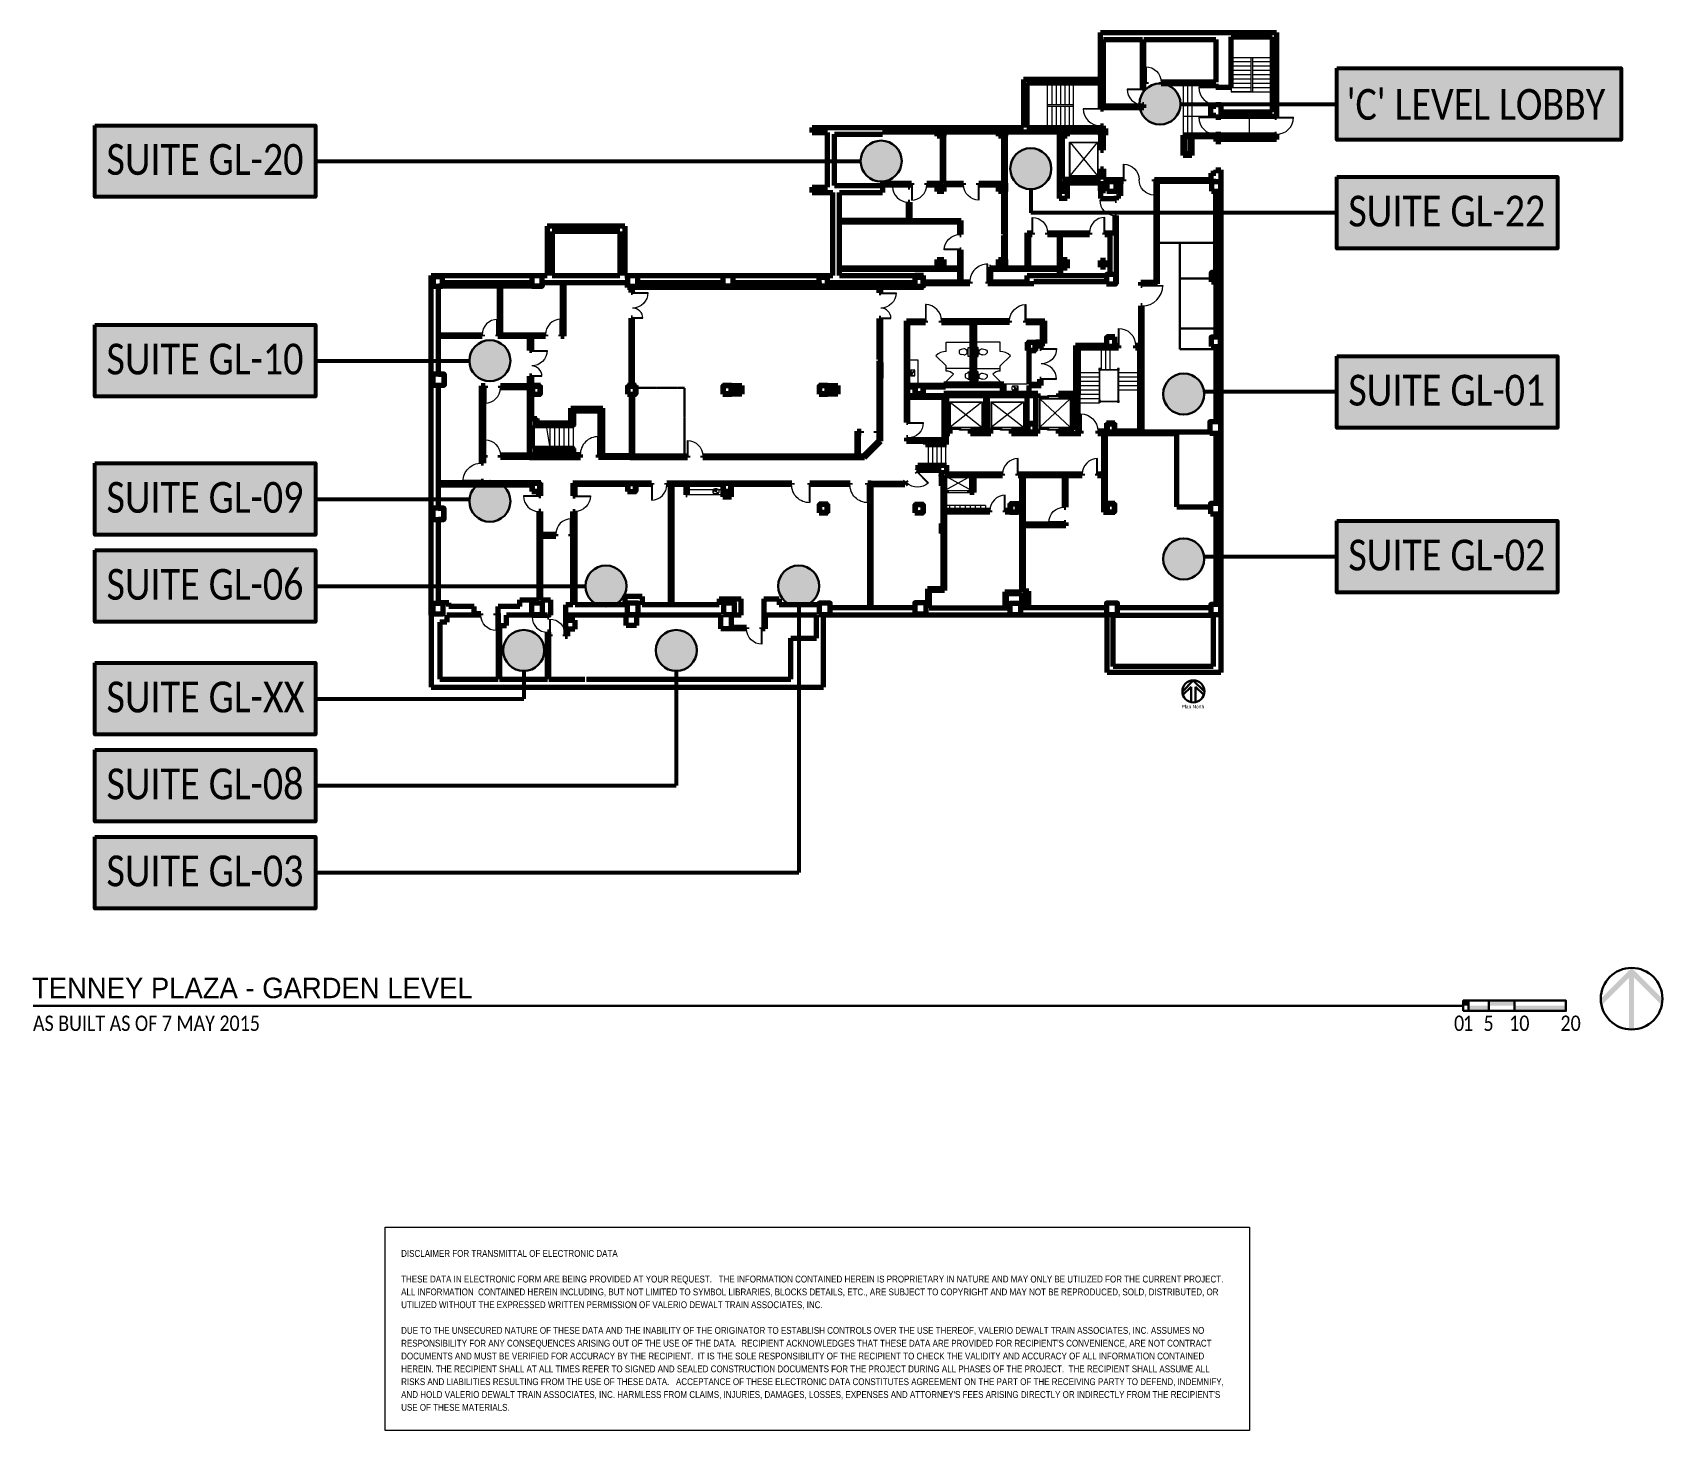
# Model space of a CAD drawing. Header units: inches. Extents: x -3764 to 49, y -1005 to 2265.
import ezdxf
from ezdxf.enums import TextEntityAlignment as Align

# ---------------------------------------------------------------- set-up
doc = ezdxf.new("R2010")
doc.units = ezdxf.units.IN
doc.header["$MEASUREMENT"] = 0
for name, pattern in [('DASHED', [0.75, 0.5, -0.25]), ('DASHEDX2', [1.5, 1, -0.5]), ('DGN Style 1', [32.876913, 0.054704, -32.82221])]:
    doc.linetypes.add(name, pattern=pattern)
for name, color, linetype, lineweight in [('A-2LIGHT', 3, 'Continuous', 30), ('A-ANNO-NOTE', 4, 'Continuous', 30), ('A-ANNO-TITLE', 4, 'Continuous', 30), ('A-COLS', 2, 'Continuous', 70), ('A-DOOR', 1, 'Continuous', 13), ('A-FLOR-EVTR', 2, 'Continuous', 13), ('A-FLOR-PFIX', 3, 'Continuous', 13), ('A-FLOR-STRS', 2, 'Continuous', 13), ('A-FLOR-WDWK', 7, 'Continuous', 13), ('A-GLAZ', 2, 'Continuous', 0), ('A-WALL-FULL', 6, 'Continuous', 70), ('A-WALL-PRHT', 3, 'Continuous', 30)]:
    doc.layers.add(name, color=color, linetype=linetype, lineweight=lineweight)
doc.styles.add("96 (1 8    1'-0 )", font='WORKING.shx', dxfattribs={"width": 0.833333, "height": 9})
doc.styles.add('ARIAL', font='arial.ttf')
doc.styles.add('Style-Gill Sans MT', font='GIL_____.TTF')
doc.styles.add('Style-WORKING', font='WORKING.shx')

msp = doc.modelspace()

# ---------------------------------------------------------------- texts
at = {"layer": 'A-ANNO-NOTE', "attachment_point": 1, "style": "96 (1 8    1'-0 )"}
for s, insert, char_height in [("\\fCalibri|b0|i0|c00|p39;\\H1x;\\W0.833333;'C' LEVEL LOBBY", (-689.9, 2133), 72), ('\\fCalibri|b0|i0|c00|p39;\\H1x;\\W0.833333;SUITE GL-20', (-3590.8, 2004.2), 72), ('\\fCalibri|b0|i0|c00|p39;\\H1x;\\W0.833333;SUITE GL-22', (-686, 1883.4), 72), ('\\fCalibri|b0|i0|c00|p39;\\H1x;\\W0.833333;SUITE GL-10', (-3590.8, 1537.2), 72), ('\\fCalibri|b0|i0|c00|p39;\\H1x;\\W0.833333;SUITE GL-01', (-686, 1464.4), 72), ('\\fCalibri|b0|i0|c00|p39;\\H1x;\\W0.833333;SUITE GL-09', (-3590.8, 1213.6), 72), ('\\fCalibri|b0|i0|c00|p39;\\H1x;\\W0.833333;SUITE GL-02', (-686, 1078.7), 72), ('\\fCalibri|b0|i0|c00|p39;\\H1x;\\W0.833333;SUITE GL-06', (-3590.8, 1010.1), 72), ('\\fCalibri|b0|i0|c00|p39;\\H1x;\\W0.833333;SUITE GL-XX', (-3590.8, 746.6), 72), ('\\fCalibri|b0|i0|c00|p39;\\H1x;\\W0.833333;SUITE GL-08', (-3590.8, 543.2), 72), ('\\fCalibri|b0|i0|c00|p39;\\H1x;\\W0.833333;SUITE GL-03', (-3590.8, 339.7), 72), ('\\fCalibri|b0|i0|c00|p39;\\H1x;\\W0.833333;AS BUILT AS OF 7 MAY 2015', (-3762.8, -34.7), 36), ('\\fCalibri|b0|i0|c00|p39;\\H1x;\\W0.833333;0', (-438.7, -34.7), 36), ('\\fCalibri|b0|i0|c00|p39;\\H1x;\\W0.833333;1', (-417.8, -34.7), 36), ('\\fCalibri|b0|i0|c00|p39;\\H1x;\\W0.833333;5', (-369.8, -34.7), 36), ('\\fCalibri|b0|i0|c00|p39;\\H1x;\\W0.833333;10', (-309.8, -34.7), 36), ('\\fCalibri|b0|i0|c00|p39;\\H1x;\\W0.833333;20', (-189.8, -34.7), 36)]:
    msp.add_mtext(s, dxfattribs=dict(at, insert=insert, char_height=char_height))
at = {"layer": 'A-ANNO-NOTE', "lineweight": 30, "insert": (-2901.6, -786.3), "char_height": 16, "width": 1940.59, "attachment_point": 4, "line_spacing_factor": 1.125, "style": 'Style-WORKING'}
msp.add_mtext("\\H1x;\\W0.875;DISCLAIMER FOR TRANSMITTAL OF ELECTRONIC DATA    \\P\\PTHESE DATA IN ELECTRONIC FORM ARE BEING PROVIDED AT YOUR REQUEST.   THE INFORMATION CONTAINED HEREIN IS PROPRIETARY IN NATURE AND MAY ONLY BE UTILIZED FOR THE CURRENT PROJECT.  ALL INFORMATION  CONTAINED HEREIN INCLUDING, BUT NOT LIMITED TO SYMBOL LIBRARIES, BLOCKS DETAILS, ETC., ARE SUBJECT TO COPYRIGHT AND MAY NOT BE REPRODUCED, SOLD, DISTRIBUTED, OR UTILIZED WITHOUT THE EXPRESSED WRITTEN PERMISSION OF VALERIO DEWALT TRAIN ASSOCIATES, INC.\\P\\PDUE TO THE UNSECURED NATURE OF THESE DATA AND THE INABILITY OF THE ORIGINATOR TO ESTABLISH CONTROLS OVER THE USE THEREOF, VALERIO DEWALT TRAIN ASSOCIATES, INC. ASSUMES NO RESPONSIBILITY FOR ANY CONSEQUENCES ARISING OUT OF THE USE OF THE DATA.  RECIPIENT ACKNOWLEDGES THAT THESE DATA ARE PROVIDED FOR RECIPIENT'S CONVENIENCE, ARE NOT CONTRACT DOCUMENTS AND MUST BE VERIFIED FOR ACCURACY BY THE RECIPIENT.  IT IS THE SOLE RESPONSIBILITY OF THE RECIPIENT TO CHECK THE VALIDITY AND ACCURACY OF ALL INFORMATION CONTAINED HEREIN. THE RECIPIENT SHALL AT ALL TIMES REFER TO SIGNED AND SEALED CONSTRUCTION DOCUMENTS FOR THE PROJECT DURING ALL PHASES OF THE PROJECT.  THE RECIPIENT SHALL ASSUME ALL RISKS AND LIABILITIES RESULTING FROM THE USE OF THESE DATA.   ACCEPTANCE OF THESE ELECTRONIC DATA CONSTITUTES AGREEMENT ON THE PART OF THE RECEIVING PARTY TO DEFEND, INDEMNIFY, AND HOLD VALERIO DEWALT TRAIN ASSOCIATES, INC. HARMLESS FROM CLAIMS, INJURIES, DAMAGES, LOSSES, EXPENSES AND ATTORNEY'S FEES ARISING DIRECTLY OR INDIRECTLY FROM THE RECIPIENT'S USE OF THESE MATERIALS.\\P\\P", dxfattribs=at)
at = {"layer": 'A-ANNO-TITLE', "color": 4, "linetype": 'Continuous', "lineweight": 30, "style": 'Style-Gill Sans MT'}
msp.add_text('TENNEY PLAZA - GARDEN LEVEL', height=48, dxfattribs=at).set_placement((-3765.1, 30), align=Align.MIDDLE_LEFT)
at = {"layer": 'A-ANNO-TITLE', "insert": (-1076, 692.1), "char_height": 8, "width": 87.48, "attachment_point": 1, "style": 'ARIAL'}
msp.add_mtext('Plan North', dxfattribs=at)

# ---------------------------------------------------------------- blocks, each defined once
blk = doc.blocks.new('*U11')
at = {"layer": 'A-ANNO-TITLE', "linetype": 'Continuous', "lineweight": 30, "extrusion": (0, 0, -1)}
blk.add_hatch(color=4, dxfattribs=at).paths.add_polyline_path([(0, 0.375), (0.375, 0), (0.375, 0, -0.053756), (0.366, -0.08), (0.366, -0.08), (0.031, 0.255), (0.031, -0.374), (0.031, -0.374, -0.041736), (-0.031, -0.374), (-0.031, -0.374), (-0.031, 0.255), (-0.366, -0.08), (-0.366, -0.08, -0.053708), (-0.375, 0), (-0.375, 0)])
at = {"layer": 'A-ANNO-TITLE', "color": 4, "linetype": 'Continuous', "lineweight": 30, "extrusion": (0, 0, -1)}
blk.add_circle((0, 0), 0.375, dxfattribs=at)
blk = doc.blocks.new('NORTH')
at = {"layer": 'A-ANNO-TITLE', "color": 4, "linetype": 'Continuous', "lineweight": 30}
blk.add_blockref('*U11', (-0.000125, -0.00025), dxfattribs=at)
blk = doc.blocks.new('bk1-1st-200425$0$A$C7EEC72EF')
at = {"layer": 'A-FLOR-EVTR', "linetype": 'Continuous', "ltscale": 0.03175}
for p, q in [((-1.524, 0.047625), (-0.714375, 0.047625)), ((-1.524, 0), (-1.524, 0.047625)), ((-0.714375, 0), (-1.524, 0)), ((-0.809625, 0), (0, 0)), ((-0.809625, -0.047625), (-0.809625, 0)), ((-0.714375, 0.047625), (-0.714375, 0)), ((0, 0), (0, -0.047625)), ((0, -0.047625), (-0.809625, -0.047625))]:
    blk.add_line(p, q, dxfattribs=at)
blk = doc.blocks.new('A$C65DC22AF')
at = {"layer": 'A-DOOR', "linetype": 'Continuous', "ltscale": 0.03175}
for p, q in [((-0.047625, 0), (-0.047625, 1.143)), ((0, 0), (-0.047625, 0)), ((0, 0.1905), (0, 1.143)), ((0, 0.1905), (0, 0))]:
    blk.add_line(p, q, dxfattribs=at)
blk.add_arc((0, 0), 1.143, 90, 180, dxfattribs=at)
blk = doc.blocks.new('A$C3CF85C61')
at = {"layer": 'A-DOOR', "linetype": 'Continuous', "ltscale": 0.03175}
for p, q in [((-0.047625, 0), (-0.047625, 1.27)), ((0, 0), (0, 1.27)), ((0, 0), (-0.047625, 0))]:
    blk.add_line(p, q, dxfattribs=at)
at = {"layer": 'A-DOOR'}
blk.add_arc((0, 0), 1.27, 90, 180, dxfattribs=at)
blk = doc.blocks.new('A$C6B8158C3')
at = {"layer": 'A-DOOR', "linetype": 'Continuous', "ltscale": 0.03175}
for p, q in [((-0.05, 0), (-0.05, 1.33)), ((0, 0.19), (0, 1.33)), ((0, 0), (-0.05, 0)), ((0, 0.19), (0, 0))]:
    blk.add_line(p, q, dxfattribs=at)
blk.add_arc((-0.01, 0.01), 1.33, 89.6559, 180.3441, dxfattribs=at)
blk = doc.blocks.new('A$C2B4F584F')
at = {"layer": 'A-DOOR', "linetype": 'Continuous', "ltscale": 0.03175}
for p, q in [((-0.05, 0), (-0.05, 1.33)), ((0, 0.19), (0, 1.33)), ((0, 0), (-0.05, 0)), ((0, 0.19), (0, 0))]:
    blk.add_line(p, q, dxfattribs=at)
blk.add_arc((-0.01, 0.01), 1.32, 89.623, 180.377, dxfattribs=at)
blk = doc.blocks.new('A$C77836722')
at = {"layer": 'A-DOOR', "linetype": 'Continuous', "ltscale": 0.03175}
for p, q in [((0, 0.047625), (0.762, 0.047625)), ((0, 0), (0, 0.047625)), ((0.1905, 0), (0, 0)), ((0.1905, 0), (0.762, 0))]:
    blk.add_line(p, q, dxfattribs=at)
at = {"layer": 'A-DOOR'}
blk.add_arc((0, 0), 0.762, 0, 90, dxfattribs=at)
blk = doc.blocks.new('WC3')
at = {"layer": 'A-FLOR-PFIX', "linetype": 'Continuous', "ltscale": 0.03175}
for p, q in [((-0.33528, 0), (0, 0)), ((-0.33528, -0.25146), (-0.33528, 0)), ((0, 0), (0.33528, 0)), ((0.33528, 0), (0.33528, -0.25146)), ((0.33528, -0.25146), (-0.33528, -0.25146)), ((-0.22098, -0.56388), (-0.1905, -0.762)), ((-0.14478, -0.25146), (-0.14478, -0.36576)), ((0.14478, -0.25146), (0.14478, -0.36576)), ((0.22098, -0.56388), (0.1905, -0.762))]:
    blk.add_line(p, q, dxfattribs=at)
for centre, radius, start, end in [((0, -0.5334), 0.22098, 352.1466867, 187.8533133), ((0, -0.73152), 0.1905, 189.0902769, 350.9097231)]:
    blk.add_arc(centre, radius, start, end, dxfattribs=at)
blk = doc.blocks.new('A$C21885E5C')
at = {"layer": 'A-FLOR-PFIX', "linetype": 'Continuous', "ltscale": 0.03175}
for p, q in [((0, -0.25146), (0, 0)), ((0, 0), (0.28956, 0)), ((0.27432, 0), (0.56388, 0)), ((0.56388, 0), (0.56388, -0.25146)), ((0.06096, -0.25146), (0, -0.25146)), ((0.09144, -0.16002), (0.06096, -0.25146)), ((0.06096, -0.25146), (0.1524, -0.47244)), ((0.47244, -0.16002), (0.09144, -0.16002)), ((0.1524, -0.47244), (0.40386, -0.47244)), ((0.40386, -0.47244), (0.50292, -0.25146)), ((0.50292, -0.25146), (0.47244, -0.16002)), ((0.56388, -0.25146), (0.50292, -0.25146))]:
    blk.add_line(p, q, dxfattribs=at)
blk = doc.blocks.new('A$C78D21A20')
at = {"layer": 'A-DOOR'}
for p, q in [((0, 0), (1.27, 0)), ((0, 0), (0, -0.047625)), ((0, -0.047625), (1.27, -0.047625))]:
    blk.add_line(p, q, dxfattribs=at)
blk.add_arc((0, 0), 1.27, 270, 0, dxfattribs=at)
blk = doc.blocks.new('A$C65DC22AF_1')
at = {"color": 0, "linetype": 'ByBlock', "lineweight": -2, "ltscale": 0.03175}
for p, q in [((-0.047625, 0), (-0.047625, 1.143)), ((0, 0), (-0.047625, 0)), ((0, 0.1905), (0, 1.143)), ((0, 0.1905), (0, 0))]:
    blk.add_line(p, q, dxfattribs=at)
blk.add_arc((0, 0), 1.143, 90, 180, dxfattribs=at)

# ---------------------------------------------------------------- hatches: boundary and pattern name
at = {"layer": 'A-ANNO-NOTE', "lineweight": 53}
for points in [[(-713.1, 2014.1), (-713.1, 2181.6), (-47.7, 2181.6), (-47.7, 2014.1)], [(-3618, 1880.5), (-3618, 2048), (-3101.9, 2048), (-3101.9, 1880.5)], [(-713.1, 1759.8), (-713.1, 1927.3), (-197, 1927.3), (-197, 1759.8)], [(-3618, 1413.5), (-3618, 1581), (-3101.9, 1581), (-3101.9, 1413.5)], [(-713.1, 1340.7), (-713.1, 1508.2), (-197, 1508.2), (-197, 1340.7)], [(-3618, 1089.9), (-3618, 1257.4), (-3101.9, 1257.4), (-3101.9, 1089.9)], [(-713.1, 955), (-713.1, 1122.5), (-197, 1122.5), (-197, 955)], [(-3618, 886.5), (-3618, 1053.9), (-3101.9, 1053.9), (-3101.9, 886.5)], [(-3618, 623), (-3618, 790.5), (-3101.9, 790.5), (-3101.9, 623)], [(-3618, 419.5), (-3618, 587), (-3101.9, 587), (-3101.9, 419.5)], [(-3618, 216), (-3618, 383.5), (-3101.9, 383.5), (-3101.9, 216)]]:
    msp.add_hatch(color=251, dxfattribs=at).paths.add_polyline_path(points)
at = {"layer": 'A-ANNO-NOTE'}
h = msp.add_hatch(color=251, dxfattribs=at)
edge = h.paths.add_edge_path()
edge.add_arc((-1126.7, 2097.9), 48, 0, 360)
h = msp.add_hatch(color=251, dxfattribs=at)
edge = h.paths.add_edge_path()
edge.add_arc((-1778.8, 1964.3), 48, 0, 360)
h = msp.add_hatch(color=251, dxfattribs=at)
edge = h.paths.add_edge_path()
edge.add_arc((-1428.8, 1946.6), 48, 0, 360)
h = msp.add_hatch(color=251, dxfattribs=at)
edge = h.paths.add_edge_path()
edge.add_arc((-2694.1, 1497.3), 48, 0, 360)
h = msp.add_hatch(color=251, dxfattribs=at)
edge = h.paths.add_edge_path()
edge.add_arc((-1071, 1419.3), 48, 0, 360)
h = msp.add_hatch(color=251, dxfattribs=at)
edge = h.paths.add_edge_path()
edge.add_arc((-2694.1, 1168.5), 48, 0, 360)
h = msp.add_hatch(color=251, dxfattribs=at)
edge = h.paths.add_edge_path()
edge.add_arc((-1071, 1033.6), 48, 0, 360)
h = msp.add_hatch(color=251, dxfattribs=at)
edge = h.paths.add_edge_path()
edge.add_arc((-2422.6, 970.2), 48, 0, 360)
h = msp.add_hatch(color=251, dxfattribs=at)
edge = h.paths.add_edge_path()
edge.add_arc((-1971.6, 970.2), 48, 0, 360)
h = msp.add_hatch(color=251, dxfattribs=at)
edge = h.paths.add_edge_path()
edge.add_arc((-2614.8, 819.5), 48, 0, 360)
h = msp.add_hatch(color=251, dxfattribs=at)
edge = h.paths.add_edge_path()
edge.add_arc((-2258, 819.5), 48, 0, 360)

# ---------------------------------------------------------------- linework, layer by layer
at = {"layer": 'A-2LIGHT', "linetype": 'DGN Style 1'}
for p, q in [((-1362.6, 1796.6), (-1362.6, 1714)), ((-1359, 1796.6), (-1359, 1734))]:
    msp.add_line(p, q, dxfattribs=at)
at = {"layer": 'A-ANNO-NOTE', "lineweight": 53}
for p, q in [((-1078.7, 2097.9), (-713.1, 2097.9)), ((-3101.9, 1964.3), (-1826.8, 1964.3)), ((-1428.8, 1898.6), (-1428.8, 1843.5)), ((-713.1, 1843.5), (-1428.8, 1843.5)), ((-3101.9, 1497.3), (-2742.1, 1497.3)), ((-713.1, 1424.5), (-1023.3, 1424.5)), ((-3101.9, 1173.7), (-2741.9, 1173.7)), ((-713.1, 1038.8), (-1023.3, 1038.8)), ((-3101.9, 970.2), (-2470.6, 970.2)), ((-1971.6, 922.2), (-1971.6, 299.7)), ((-2614.8, 771.5), (-2614.8, 706.7)), ((-2258, 771.5), (-2258, 503.2)), ((-3101.9, 706.7), (-2614.8, 706.7)), ((-3101.9, 503.2), (-2258, 503.2)), ((-3101.9, 299.7), (-1971.6, 299.7))]:
    msp.add_line(p, q, dxfattribs=at)
at = {"layer": 'A-ANNO-NOTE', "lineweight": 53, "flags": 128}
for points in [[(-713.1, 2181.6), (-47.7, 2181.6), (-47.7, 2014.1), (-713.1, 2014.1), (-713.1, 2181.6)], [(-3618, 2048), (-3101.9, 2048), (-3101.9, 1880.5), (-3618, 1880.5), (-3618, 2048)], [(-713.1, 1927.3), (-197, 1927.3), (-197, 1759.8), (-713.1, 1759.8), (-713.1, 1927.3)], [(-3618, 1581), (-3101.9, 1581), (-3101.9, 1413.5), (-3618, 1413.5), (-3618, 1581)], [(-713.1, 1508.2), (-197, 1508.2), (-197, 1340.7), (-713.1, 1340.7), (-713.1, 1508.2)], [(-3618, 1257.4), (-3101.9, 1257.4), (-3101.9, 1089.9), (-3618, 1089.9), (-3618, 1257.4)], [(-713.1, 1122.5), (-197, 1122.5), (-197, 955), (-713.1, 955), (-713.1, 1122.5)], [(-3618, 1053.9), (-3101.9, 1053.9), (-3101.9, 886.5), (-3618, 886.5), (-3618, 1053.9)], [(-3618, 790.5), (-3101.9, 790.5), (-3101.9, 623), (-3618, 623), (-3618, 790.5)], [(-3618, 587), (-3101.9, 587), (-3101.9, 419.5), (-3618, 419.5), (-3618, 587)], [(-3618, 383.5), (-3101.9, 383.5), (-3101.9, 216), (-3618, 216), (-3618, 383.5)]]:
    msp.add_lwpolyline(points, close=True, dxfattribs=at)
at = {"layer": 'A-ANNO-NOTE'}
for centre in [(-1126.7, 2097.9), (-1778.8, 1964.3), (-1428.8, 1946.6), (-2694.1, 1497.3), (-1071, 1419.3), (-2694.1, 1168.5), (-1071, 1033.6), (-2422.6, 970.2), (-1971.6, 970.2), (-2614.8, 819.5), (-2258, 819.5)]:
    msp.add_circle(centre, 48, dxfattribs=at)
at = {"layer": 'A-ANNO-NOTE', "lineweight": 13, "ltscale": 48}
msp.add_3dface([(-2938.9, -529.7), (-917.3, -529.7), (-917.3, -1005.2), (-2938.9, -1005.2)], dxfattribs=at)
at = {"layer": 'A-ANNO-TITLE'}
for p, q in [((-1048.9, 749.5), (-1074.3, 723.8)), ((-1053.7, 734.7), (-1072.8, 715.3)), ((-1053.7, 734.7), (-1053.5, 698.8)), ((-1048.9, 749.5), (-1023.1, 724.1)), ((-1043.8, 734.7), (-1043.6, 698.8)), ((-1043.8, 734.7), (-1024.1, 715.3))]:
    msp.add_line(p, q, dxfattribs=at)
at = {"layer": 'A-ANNO-TITLE', "color": 4, "linetype": 'Continuous', "lineweight": 30}
for p, q in [((-405.1, -23.8), (-405.1, 0.2)), ((-3762.4, -11.8), (-417.1, -11.8))]:
    msp.add_line(p, q, dxfattribs=at)
at = {"layer": 'A-ANNO-TITLE', "color": 4, "linetype": 'Continuous', "lineweight": 30, "flags": 128}
msp.add_lwpolyline([(-417.1, -23.8), (-417.1, 0.2), (-357.1, 0.2), (-357.1, -23.8), (-417.1, -23.8)], close=True, dxfattribs=at)
for points in [[(-357.1, 0.2), (-297.1, 0.2), (-297.1, -23.8), (-357.1, -23.8)], [(-297.1, 0.2), (-177.1, 0.2), (-177.1, -23.8), (-297.1, -23.8)]]:
    msp.add_lwpolyline(points, dxfattribs=at)
at = {"layer": 'A-ANNO-TITLE'}
msp.add_circle((-1048.5, 723.7), 25.8, dxfattribs=at)
at = {"layer": 'A-ANNO-TITLE', "color": 4, "linetype": 'Continuous', "lineweight": 30, "extrusion": (0, 0, -1)}
for points in [[(417.1, 0.2), (405.1, 0.2), (417.1, -11.8), (405.1, -11.8)], [(357.1, 0.2), (297.1, 0.2), (357.1, -11.8), (297.1, -11.8)], [(405.1, -11.8), (357.1, -11.8), (405.1, -23.8), (357.1, -23.8)], [(297.1, -11.8), (177.1, -11.8), (297.1, -23.8), (177.1, -23.8)]]:
    msp.add_solid(points, dxfattribs=at)
at = {"layer": 'A-COLS'}
for p, q in [((-1646, 2025), (-1646, 2041)), ((-1634, 2041), (-1646, 2041)), ((-1640.3, 2040.5), (-1646, 2040.5)), ((-1640.3, 2025.5), (-1646, 2025.5)), ((-1634, 2025), (-1646, 2025)), ((-1640.3, 2040.5), (-1640.3, 2025.5)), ((-1634, 2040.5), (-1639.8, 2040.5)), ((-1639.8, 2040.5), (-1639.8, 2025.5)), ((-1634, 2025.5), (-1639.8, 2025.5)), ((-1634, 2041), (-1634, 2025)), ((-1502, 2025), (-1502, 2041)), ((-1490, 2041), (-1502, 2041)), ((-1496.3, 2040.5), (-1502, 2040.5)), ((-1496.3, 2025.5), (-1502, 2025.5)), ((-1490, 2025), (-1502, 2025)), ((-1496.3, 2040.5), (-1496.3, 2025.5)), ((-1490, 2040.5), (-1495.8, 2040.5)), ((-1495.8, 2040.5), (-1495.8, 2025.5)), ((-1490, 2025.5), (-1495.8, 2025.5)), ((-1490, 2041), (-1490, 2025)), ((-1346, 2041), (-1358, 2041)), ((-1358, 2025), (-1358, 2041)), ((-1352.3, 2040.5), (-1358, 2040.5)), ((-1352.3, 2025.5), (-1358, 2025.5)), ((-1346, 2025), (-1358, 2025)), ((-1352.3, 2040.5), (-1352.3, 2025.5)), ((-1346, 2040.5), (-1351.8, 2040.5)), ((-1351.8, 2040.5), (-1351.8, 2025.5)), ((-1346, 2025.5), (-1351.8, 2025.5)), ((-1346, 2041), (-1346, 2025)), ((-1264, 2039), (-1264, 2027)), ((-1256, 2039), (-1264, 2039)), ((-1260.3, 2038.5), (-1264, 2038.5)), ((-1260.3, 2027.5), (-1264, 2027.5)), ((-1256, 2027), (-1264, 2027)), ((-1260.3, 2038.5), (-1260.3, 2027.5)), ((-1256, 2038.5), (-1259.8, 2038.5)), ((-1259.8, 2038.5), (-1259.8, 2027.5)), ((-1256, 2027.5), (-1259.8, 2027.5)), ((-1256, 2039), (-1256, 2027)), ((-1646, 1895), (-1646, 1911)), ((-1634, 1911), (-1646, 1911)), ((-1640.3, 1910.5), (-1646, 1910.5)), ((-1640.3, 1910.5), (-1640.3, 1895.5)), ((-1634, 1910.5), (-1639.8, 1910.5)), ((-1639.8, 1910.5), (-1639.8, 1895.5)), ((-1634, 1911), (-1634, 1895)), ((-1490, 1911), (-1502, 1911)), ((-1502, 1895), (-1502, 1911)), ((-1496.3, 1910.5), (-1502, 1910.5)), ((-1496.3, 1910.5), (-1496.3, 1895.5)), ((-1490, 1910.5), (-1495.8, 1910.5)), ((-1495.8, 1910.5), (-1495.8, 1895.5)), ((-1490, 1911), (-1490, 1895)), ((-1358, 1895), (-1358, 1911)), ((-1346, 1911), (-1358, 1911)), ((-1352.3, 1910.5), (-1358, 1910.5)), ((-1352.3, 1910.5), (-1352.3, 1895.5)), ((-1346, 1910.5), (-1351.8, 1910.5)), ((-1351.8, 1910.5), (-1351.8, 1895.5)), ((-1346, 1911), (-1346, 1895)), ((-1264, 1909), (-1264, 1897)), ((-1256, 1909), (-1264, 1909)), ((-1260.3, 1908.5), (-1264, 1908.5)), ((-1260.3, 1908.5), (-1260.3, 1897.5)), ((-1256, 1908.5), (-1259.8, 1908.5)), ((-1259.8, 1908.5), (-1259.8, 1897.5)), ((-1256, 1909), (-1256, 1897)), ((-1640.3, 1895.5), (-1646, 1895.5)), ((-1634, 1895), (-1646, 1895)), ((-1634, 1895.5), (-1639.8, 1895.5)), ((-1496.3, 1895.5), (-1502, 1895.5)), ((-1490, 1895), (-1502, 1895)), ((-1490, 1895.5), (-1495.8, 1895.5)), ((-1352.3, 1895.5), (-1358, 1895.5)), ((-1346, 1895), (-1358, 1895)), ((-1346, 1895.5), (-1351.8, 1895.5)), ((-1260.3, 1897.5), (-1264, 1897.5)), ((-1256, 1897), (-1264, 1897)), ((-1256, 1897.5), (-1259.8, 1897.5)), ((-1646, 1716), (-1646, 1732)), ((-1634, 1732), (-1646, 1732)), ((-1640.3, 1731.5), (-1646, 1731.5)), ((-1640.3, 1716.5), (-1646, 1716.5)), ((-1634, 1716), (-1646, 1716)), ((-1640.3, 1731.5), (-1640.3, 1716.5)), ((-1634, 1731.5), (-1639.8, 1731.5)), ((-1639.8, 1731.5), (-1639.8, 1716.5)), ((-1634, 1716.5), (-1639.8, 1716.5)), ((-1634, 1732), (-1634, 1716)), ((-1490, 1732), (-1502, 1732)), ((-1502, 1716), (-1502, 1732)), ((-1496.3, 1731.5), (-1502, 1731.5)), ((-1496.3, 1716.5), (-1502, 1716.5)), ((-1490, 1716), (-1502, 1716)), ((-1496.3, 1731.5), (-1496.3, 1716.5)), ((-1490, 1731.5), (-1495.8, 1731.5)), ((-1495.8, 1731.5), (-1495.8, 1716.5)), ((-1490, 1716.5), (-1495.8, 1716.5)), ((-1490, 1732), (-1490, 1716)), ((-1358, 1716), (-1358, 1732)), ((-1346, 1732), (-1358, 1732)), ((-1352.3, 1731.5), (-1358, 1731.5)), ((-1352.3, 1716.5), (-1358, 1716.5)), ((-1346, 1716), (-1358, 1716)), ((-1352.3, 1731.5), (-1352.3, 1716.5)), ((-1346, 1731.5), (-1351.8, 1731.5)), ((-1351.8, 1731.5), (-1351.8, 1716.5)), ((-1346, 1716.5), (-1351.8, 1716.5)), ((-1346, 1732), (-1346, 1716)), ((-1256, 1730), (-1264, 1730)), ((-1264, 1730), (-1264, 1718)), ((-1260.3, 1729.5), (-1264, 1729.5)), ((-1260.3, 1718.5), (-1264, 1718.5)), ((-1256, 1718), (-1264, 1718)), ((-1260.3, 1729.5), (-1260.3, 1718.5)), ((-1256, 1729.5), (-1259.8, 1729.5)), ((-1259.8, 1729.5), (-1259.8, 1718.5)), ((-1256, 1718.5), (-1259.8, 1718.5)), ((-1256, 1730), (-1256, 1718))]:
    msp.add_line(p, q, dxfattribs=at)
at = {"layer": 'A-COLS', "flags": 128}
for points in [[(-1250.9, 1894), (-1228.9, 1894), (-1228.9, 1916), (-1250.9, 1916), (-1250.9, 1894)], [(-1005.9, 1894.2), (-983.9, 1894.2), (-983.9, 1916.2), (-1005.9, 1916.2), (-1005.9, 1894.2)], [(-2826.9, 1671.9), (-2804.9, 1671.9), (-2804.9, 1693.9), (-2826.9, 1693.9), (-2826.9, 1671.9)], [(-2595.9, 1672), (-2571.9, 1672), (-2571.9, 1696), (-2595.9, 1696), (-2595.9, 1672)], [(-2372, 1671.8), (-2348, 1671.8), (-2348, 1695.8), (-2372, 1695.8), (-2372, 1671.8)], [(-2149.1, 1672.2), (-2125.1, 1672.2), (-2125.1, 1696.2), (-2149.1, 1696.2), (-2149.1, 1672.2)], [(-1924.2, 1672.4), (-1904.2, 1672.4), (-1904.2, 1692.4), (-1924.2, 1692.4), (-1924.2, 1672.4)], [(-1700.3, 1672.1), (-1680.3, 1672.1), (-1680.3, 1692.1), (-1700.3, 1692.1), (-1700.3, 1672.1)], [(-1251.5, 1677.3), (-1229.5, 1677.3), (-1229.5, 1699.3), (-1251.5, 1699.3), (-1251.5, 1677.3)], [(-1006.1, 1681.7), (-984.1, 1681.7), (-984.1, 1703.7), (-1006.1, 1703.7), (-1006.1, 1681.7)], [(-1435.3, 1521.8), (-1418.3, 1521.8), (-1418.3, 1539.8), (-1435.3, 1539.8), (-1435.3, 1521.8)], [(-1232, 1551.3), (-1251.9, 1551.3), (-1251.9, 1531.3), (-1232, 1531.3), (-1232, 1551.3)], [(-1006.9, 1530.3), (-984.9, 1530.3), (-984.9, 1552.3), (-1006.9, 1552.3), (-1006.9, 1530.3)], [(-2827.3, 1440.2), (-2801.3, 1440.2), (-2801.3, 1466.2), (-2827.3, 1466.2), (-2827.3, 1440.2)], [(-2594.7, 1419), (-2576.7, 1419), (-2576.7, 1437), (-2594.7, 1437), (-2594.7, 1419)], [(-2371.2, 1418.9), (-2353.2, 1418.9), (-2353.2, 1436.9), (-2371.2, 1436.9), (-2371.2, 1418.9)], [(-2148, 1420.5), (-2130, 1420.5), (-2130, 1438.5), (-2148, 1438.5), (-2148, 1420.5)], [(-1922.9, 1420.4), (-1904.9, 1420.4), (-1904.9, 1438.4), (-1922.9, 1438.4), (-1922.9, 1420.4)], [(-1698.9, 1420.5), (-1680.9, 1420.5), (-1680.9, 1438.5), (-1698.9, 1438.5), (-1698.9, 1420.5)], [(-1435.5, 1331.1), (-1418.5, 1331.1), (-1418.5, 1349.1), (-1435.5, 1349.1), (-1435.5, 1331.1)], [(-1250.3, 1331.1), (-1233.3, 1331.1), (-1233.3, 1349.1), (-1250.3, 1349.1), (-1250.3, 1331.1)], [(-1010, 1328.1), (-984, 1328.1), (-984, 1354.1), (-1010, 1354.1), (-1010, 1328.1)], [(-2595.1, 1191.9), (-2577.1, 1191.9), (-2577.1, 1209.9), (-2595.1, 1209.9), (-2595.1, 1191.9)], [(-2371.2, 1191.7), (-2353.2, 1191.7), (-2353.2, 1209.7), (-2371.2, 1209.7), (-2371.2, 1191.7)], [(-2148.4, 1191.9), (-2130.4, 1191.9), (-2130.4, 1209.9), (-2148.4, 1209.9), (-2148.4, 1191.9)], [(-2827.5, 1126.1), (-2801.5, 1126.1), (-2801.5, 1152.1), (-2827.5, 1152.1), (-2827.5, 1126.1)], [(-1923, 1142.8), (-1905, 1142.8), (-1905, 1160.8), (-1923, 1160.8), (-1923, 1142.8)], [(-1698.9, 1142.4), (-1680.9, 1142.4), (-1680.9, 1160.4), (-1698.9, 1160.4), (-1698.9, 1142.4)], [(-1698.9, 1142.4), (-1680.9, 1142.4), (-1680.9, 1160.4), (-1698.9, 1160.4), (-1698.9, 1142.4)], [(-1698.9, 1142.4), (-1680.9, 1142.4), (-1680.9, 1160.4), (-1698.9, 1160.4), (-1698.9, 1142.4)], [(-1476.5, 1144.1), (-1459.5, 1144.1), (-1459.5, 1162.1), (-1476.5, 1162.1), (-1476.5, 1144.1)], [(-1250, 1143.9), (-1233, 1143.9), (-1233, 1161.9), (-1250, 1161.9), (-1250, 1143.9)], [(-1008.5, 1139.5), (-984.5, 1139.5), (-984.5, 1163.5), (-1008.5, 1163.5), (-1008.5, 1139.5)], [(-2827.7, 905), (-2803.7, 905), (-2803.7, 929), (-2827.7, 929), (-2827.7, 905)], [(-2596.6, 904), (-2570.6, 904), (-2570.6, 930), (-2596.6, 930), (-2596.6, 904)], [(-2373.2, 904), (-2347.2, 904), (-2347.2, 930), (-2373.2, 930), (-2373.2, 904)], [(-2147.9, 904), (-2121.9, 904), (-2121.9, 930), (-2147.9, 930), (-2147.9, 904)], [(-1923.7, 903.8), (-1897.7, 903.8), (-1897.7, 929.8), (-1923.7, 929.8), (-1923.7, 903.8)], [(-1699.9, 904.9), (-1673.9, 904.9), (-1673.9, 930.9), (-1699.9, 930.9), (-1699.9, 904.9)], [(-1477.9, 903.4), (-1451.9, 903.4), (-1451.9, 929.4), (-1477.9, 929.4), (-1477.9, 903.4)], [(-1251.9, 904), (-1225.9, 904), (-1225.9, 930), (-1251.9, 930), (-1251.9, 904)], [(-1007.9, 903.4), (-983.9, 903.4), (-983.9, 927.4), (-1007.9, 927.4), (-1007.9, 903.4)]]:
    msp.add_lwpolyline(points, close=True, dxfattribs=at)
at = {"layer": 'A-COLS'}
for centre in [(-2588.2, 1357.9), (-2588.2, 1279.9)]:
    msp.add_circle(centre, 2.25, dxfattribs=at)
at = {"layer": 'A-DOOR', "linetype": 'DASHED', "ltscale": 7}
for p, q in [((-1211.6, 1922.5), (-1247.6, 1922.5)), ((-1217.6, 1921), (-1247.6, 1921)), ((-1217.6, 1921), (-1211.6, 1921)), ((-1211.6, 1921), (-1211.6, 1922.5))]:
    msp.add_line(p, q, dxfattribs=at)
at = {"layer": 'A-DOOR', "flags": 128}
for points in [[(-1168, 1671.9), (-1168, 1673.4), (-1120, 1673.4), (-1120, 1671.9), (-1168, 1671.9)], [(-1675.3, 1590.6), (-1673.8, 1590.6), (-1673.8, 1628.6), (-1675.3, 1628.6), (-1675.3, 1590.6)], [(-1440.3, 1590.6), (-1441.8, 1590.6), (-1441.8, 1628.6), (-1440.3, 1628.6), (-1440.3, 1590.6)]]:
    msp.add_lwpolyline(points, close=True, dxfattribs=at)
at = {"layer": 'A-DOOR'}
for centre, radius, start, end in [((-1168, 1673.4), 48, 270, 0), ((-1675.3, 1590.6), 38, 0, 90)]:
    msp.add_arc(centre, radius, start, end, dxfattribs=at)
at = {"layer": 'A-DOOR', "extrusion": (0, 0, -1)}
msp.add_arc((1440.3, 1590.6), 38, 0, 90, dxfattribs=at)
at = {"layer": 'A-FLOR-PFIX'}
for p, q in [((-1626.6, 1519), (-1626.6, 1540.5)), ((-1626.6, 1540.5), (-1566.6, 1540.5)), ((-1500.6, 1540.5), (-1560.6, 1540.5)), ((-1500.6, 1519), (-1500.6, 1540.5)), ((-1626.6, 1485), (-1650.6, 1509)), ((-1500.6, 1485), (-1476.5, 1509)), ((-1710.8, 1471.7), (-1710.8, 1465.7)), ((-1710.8, 1471.7), (-1710.3, 1471.7)), ((-1710.8, 1465.7), (-1710.3, 1465.7)), ((-1710.3, 1471.7), (-1710.3, 1469.2)), ((-1710.3, 1468.2), (-1710.3, 1465.7)), ((-1706.7, 1471), (-1710.2, 1469.2)), ((-1706.3, 1470.3), (-1709.9, 1468.5)), ((-1709.8, 1469.4), (-1709.8, 1473.7)), ((-1709.8, 1463.7), (-1709.8, 1468.5)), ((-1708.3, 1470.1), (-1708.9, 1473.3)), ((-1707.9, 1463.6), (-1708.5, 1463)), ((-1707.4, 1465.2), (-1708.2, 1469.4)), ((-1707.8, 1475.7), (-1701.8, 1475.7)), ((-1707.8, 1461.7), (-1701.8, 1461.7)), ((-1706.8, 1465), (-1701, 1474.2)), ((-1706.4, 1464), (-1701.9, 1462.7)), ((-1699.8, 1463.7), (-1699.8, 1473.7)), ((-1626.6, 1473), (-1626.6, 1485)), ((-1566.6, 1479), (-1626.6, 1479)), ((-1626.6, 1449), (-1609.6, 1466)), ((-1626.6, 1443), (-1626.6, 1449)), ((-1560.6, 1479), (-1500.6, 1479)), ((-1500.6, 1449), (-1517.5, 1466)), ((-1500.6, 1473), (-1500.6, 1485)), ((-1472, 1430.1), (-1472, 1436.1)), ((-1461.4, 1431.2), (-1470.5, 1437)), ((-1460, 1438.1), (-1470, 1438.1)), ((-1465.7, 1428.1), (-1470, 1428.1)), ((-1466.4, 1429.6), (-1469.6, 1429)), ((-1468, 1427.6), (-1465.5, 1427.6)), ((-1468, 1427.1), (-1468, 1427.6)), ((-1468, 1427.1), (-1462, 1427.1)), ((-1467.3, 1431.3), (-1465.5, 1427.7)), ((-1466.7, 1431.6), (-1464.8, 1428.1)), ((-1461.5, 1430.5), (-1465.7, 1429.7)), ((-1460, 1428.1), (-1464.8, 1428.1)), ((-1464.5, 1427.6), (-1462, 1427.6)), ((-1462, 1427.1), (-1462, 1427.6)), ((-1460.3, 1431.6), (-1459, 1436.1)), ((-1459.9, 1430), (-1459.3, 1429.4)), ((-1458, 1430.1), (-1458, 1436.1)), ((-1630.6, 1228.8), (-1566.6, 1193.8)), ((-1630.6, 1193.8), (-1566.6, 1228.8)), ((-2172.3, 1194.8), (-2172.3, 1188.8)), ((-2170, 1193.3), (-2171.3, 1188.8)), ((-2170.4, 1194.9), (-2171, 1195.5)), ((-2170.3, 1196.8), (-2165.5, 1196.8)), ((-2170.3, 1186.8), (-2160.3, 1186.8)), ((-2169, 1193.7), (-2159.8, 1187.9)), ((-2168.8, 1194.4), (-2164.6, 1195.2)), ((-2168.3, 1197.8), (-2168.3, 1197.3)), ((-2162.3, 1197.8), (-2168.3, 1197.8)), ((-2165.8, 1197.3), (-2168.3, 1197.3)), ((-2163.7, 1193.3), (-2165.5, 1196.8)), ((-2162.3, 1197.3), (-2164.8, 1197.3)), ((-2163, 1193.6), (-2164.8, 1197.2)), ((-2164.6, 1196.8), (-2160.3, 1196.8)), ((-2163.9, 1195.3), (-2160.7, 1195.9)), ((-2162.3, 1197.8), (-2162.3, 1197.3)), ((-2158.3, 1194.8), (-2158.3, 1188.8)), ((-1625.6, 1193.8), (-1571.6, 1193.8)), ((-1625.6, 1188.8), (-1571.6, 1188.8))]:
    msp.add_line(p, q, dxfattribs=at)
for centre, radius in [((-1710.3, 1468.7), 0.5), ((-1707.3, 1464.2), 0.692), ((-1465, 1427.6), 0.5), ((-1460.6, 1430.7), 0.692), ((-2169.8, 1194.2), 0.692), ((-2165.3, 1197.3), 0.5)]:
    msp.add_circle(centre, radius, dxfattribs=at)
for centre, radius, start, end in [((-1626.6, 1485), 34, 90, 135), ((-1500.6, 1485), 34, 45, 90), ((-1707.8, 1473.7), 2, 90, 180), ((-1707.8, 1463.7), 2, 180, 270), ((-1706.5, 1470.7), 0.427, 268.8242, 145.7916), ((-1706.8, 1470.5), 0.504, 339.1682, 75.4476), ((-1701.8, 1473.7), 2, 0, 90), ((-1701.8, 1463.7), 2, 270, 0), ((-1626.6, 1449), 24, 45, 90), ((-1500.6, 1449), 24, 90, 135), ((-1470, 1436.1), 2, 90, 180), ((-1470, 1430.1), 2, 180, 270), ((-1467, 1431.5), 0.427, 358.8242, 235.7916), ((-1466.8, 1431.2), 0.504, 69.1682, 165.4476), ((-1460, 1436.1), 2, 0, 90), ((-1460, 1430.1), 2, 270, 0), ((-2170.3, 1194.8), 2, 90, 180), ((-2170.3, 1188.8), 2, 180, 270), ((-2163.3, 1193.4), 0.427, 178.8242, 55.7916), ((-2163.5, 1193.7), 0.504, 249.1682, 345.4476), ((-2160.3, 1194.8), 2, 0, 90), ((-2160.3, 1188.8), 2, 270, 0)]:
    msp.add_arc(centre, radius, start, end, dxfattribs=at)
at = {"layer": 'A-FLOR-STRS'}
for p, q in [((-960, 2207), (-864, 2207)), ((-914, 2196.9), (-960, 2196.9)), ((-914, 2186.7), (-960, 2186.7)), ((-914, 2176.6), (-960, 2176.6)), ((-914, 2207), (-914, 2126)), ((-910, 2207), (-910, 2126)), ((-864, 2196.9), (-910, 2196.9)), ((-864, 2186.7), (-910, 2186.7)), ((-864, 2176.6), (-910, 2176.6)), ((-1390, 2043), (-1390, 2147)), ((-1379.9, 2147), (-1379.9, 2097)), ((-1369.8, 2147), (-1369.8, 2097)), ((-1359.6, 2147), (-1359.6, 2097)), ((-1349.5, 2147), (-1349.5, 2097)), ((-1339.4, 2147), (-1339.4, 2097)), ((-1329.3, 2147), (-1329.3, 2043)), ((-1072.3, 2145.4), (-1072.3, 2069)), ((-1062.1, 2145.4), (-1062.1, 2025.4)), ((-1052, 2145.4), (-1052, 2025.4)), ((-914, 2166.5), (-960, 2166.5)), ((-914, 2156.4), (-960, 2156.4)), ((-914, 2146.2), (-960, 2146.2)), ((-959, 2138), (-960, 2138)), ((-960, 2137), (-960, 2126)), ((-914, 2136.1), (-960, 2136.1)), ((-959, 2127), (-959, 2138)), ((-864, 2166.5), (-910, 2166.5)), ((-864, 2156.4), (-910, 2156.4)), ((-864, 2146.2), (-910, 2146.2)), ((-864, 2136.1), (-910, 2136.1)), ((-1390, 2097), (-1329.3, 2097)), ((-864, 2126), (-960, 2126)), ((-959, 2127), (-914, 2127)), ((-1390, 2093), (-1329.3, 2093)), ((-1379.9, 2093), (-1379.9, 2043)), ((-1369.8, 2093), (-1369.8, 2043)), ((-1359.6, 2093), (-1359.6, 2043)), ((-1349.5, 2093), (-1349.5, 2043)), ((-1339.4, 2093), (-1339.4, 2043)), ((-996, 2069), (-1072.3, 2069)), ((-1072.3, 2069), (-1072.3, 2025.4)), ((-917.6, 2069), (-917.6, 2025)), ((-1338, 2008.5), (-1272, 2008.5)), ((-1338, 1928.5), (-1338, 2008.5)), ((-1337, 1929.5), (-1337, 2007.5)), ((-1337, 2007.5), (-1273, 2007.5)), ((-1337, 2007.5), (-1273, 1929.5)), ((-1337, 1929.5), (-1273, 2007.5)), ((-1273, 2007.5), (-1273, 1929.5)), ((-1272, 2008.5), (-1272, 1928.5)), ((-1272, 1928.5), (-1338, 1928.5)), ((-1273, 1929.5), (-1337, 1929.5)), ((-1264, 1527), (-1264, 1477)), ((-1253.9, 1527), (-1253.9, 1477)), ((-1243.8, 1527), (-1243.8, 1477)), ((-1268, 1469), (-1318, 1469)), ((-1268, 1458.9), (-1318, 1458.9)), ((-1268, 1448.8), (-1318, 1448.8)), ((-1270, 1479), (-1270, 1475)), ((-1266, 1479), (-1270, 1479)), ((-1270, 1475), (-1266, 1475)), ((-1268, 1404), (-1268, 1475)), ((-1267, 1404), (-1267, 1475)), ((-1266, 1475), (-1266, 1479)), ((-1266, 1477), (-1226, 1477)), ((-1266, 1476), (-1226, 1476)), ((-1226, 1479), (-1226, 1475)), ((-1222, 1479), (-1226, 1479)), ((-1226, 1475), (-1222, 1475)), ((-1225, 1475), (-1225, 1404)), ((-1224, 1475), (-1224, 1404)), ((-1174, 1469), (-1224, 1469)), ((-1174, 1458.9), (-1224, 1458.9)), ((-1174, 1448.8), (-1224, 1448.8)), ((-1222, 1475), (-1222, 1479)), ((-1268, 1438.6), (-1318, 1438.6)), ((-1268, 1428.5), (-1318, 1428.5)), ((-1268, 1418.4), (-1318, 1418.4)), ((-1174, 1438.6), (-1224, 1438.6)), ((-1174, 1428.5), (-1224, 1428.5)), ((-1618, 1401), (-1618, 1341)), ((-1618, 1401), (-1542, 1401)), ((-1617, 1400), (-1543, 1400)), ((-1617, 1400), (-1617, 1342)), ((-1543, 1400), (-1617, 1342)), ((-1617, 1400), (-1543, 1342)), ((-1543, 1400), (-1543, 1342)), ((-1542, 1401), (-1542, 1341)), ((-1522, 1401), (-1445, 1401)), ((-1522, 1401), (-1522, 1341)), ((-1521, 1400), (-1521, 1342)), ((-1521, 1400), (-1446, 1400)), ((-1446, 1400), (-1521, 1342)), ((-1521, 1400), (-1446, 1342)), ((-1446, 1400), (-1446, 1342)), ((-1445, 1401), (-1445, 1341)), ((-1409, 1409), (-1336, 1409)), ((-1409, 1409), (-1409, 1341)), ((-1408, 1408), (-1408, 1342)), ((-1408, 1408), (-1337, 1408)), ((-1337, 1408), (-1408, 1342)), ((-1408, 1408), (-1337, 1342)), ((-1337, 1408), (-1337, 1342)), ((-1336, 1409), (-1336, 1341)), ((-1268, 1408.2), (-1318, 1408.2)), ((-1268, 1398.1), (-1318, 1398.1)), ((-1270, 1404), (-1270, 1400)), ((-1266, 1404), (-1270, 1404)), ((-1270, 1400), (-1266, 1400)), ((-1268, 1398.1), (-1268, 1400)), ((-1266, 1400), (-1266, 1404)), ((-1266, 1403), (-1226, 1403)), ((-1266, 1402), (-1226, 1402)), ((-1226, 1404), (-1226, 1400)), ((-1222, 1404), (-1226, 1404)), ((-1226, 1400), (-1222, 1400)), ((-1222, 1400), (-1222, 1404)), ((-2496.5, 1344.4), (-2561.1, 1344.4)), ((-2495, 1342.9), (-2560.8, 1342.9)), ((-2553.9, 1344.4), (-2553.9, 1345.9)), ((-2553.9, 1342.9), (-2553.9, 1299.1)), ((-2542.9, 1344.4), (-2542.9, 1345.9)), ((-2542.9, 1342.9), (-2542.9, 1294.9)), ((-2531.9, 1344.4), (-2531.9, 1345.9)), ((-2531.9, 1342.9), (-2531.9, 1294.9)), ((-2520.9, 1344.4), (-2520.9, 1345.9)), ((-2520.9, 1342.9), (-2520.9, 1294.9)), ((-2509.9, 1344.4), (-2509.9, 1345.9)), ((-2509.9, 1342.9), (-2509.9, 1294.9)), ((-2498.9, 1344.4), (-2498.9, 1345.9)), ((-2498.9, 1342.9), (-2498.9, 1294.9)), ((-2495, 1354.9), (-2498, 1354.9)), ((-2496.5, 1353.4), (-2498, 1353.4)), ((-2496.5, 1353.4), (-2496.5, 1344.4)), ((-2495, 1354.9), (-2495, 1342.9)), ((-1618, 1341), (-1542, 1341)), ((-1617, 1342), (-1543, 1342)), ((-1522, 1341), (-1445, 1341)), ((-1521, 1342), (-1446, 1342)), ((-1409, 1341), (-1336, 1341)), ((-1408, 1342), (-1337, 1342)), ((-1668.5, 1301), (-1668.5, 1253)), ((-1658.4, 1301), (-1658.4, 1253)), ((-1648.3, 1301), (-1648.3, 1253)), ((-1638.1, 1301), (-1638.1, 1253)), ((-1628, 1301), (-1628, 1253)), ((-2495, 1294.9), (-2553.2, 1294.9)), ((-2496.5, 1293.4), (-2552.9, 1293.4)), ((-2542.9, 1293.4), (-2542.9, 1291.9)), ((-2531.9, 1293.4), (-2531.9, 1291.9)), ((-2520.9, 1293.4), (-2520.9, 1291.9)), ((-2509.9, 1293.4), (-2509.9, 1291.9)), ((-2498.9, 1293.4), (-2498.9, 1291.9)), ((-2496.5, 1284.4), (-2498, 1284.4)), ((-2495, 1282.9), (-2498, 1282.9)), ((-2496.5, 1284.4), (-2496.5, 1293.4)), ((-2495, 1282.9), (-2495, 1294.9))]:
    msp.add_line(p, q, dxfattribs=at)
at = {"layer": 'A-FLOR-STRS', "lineweight": 13}
msp.add_line((-2551.5, 1284.2), (-2562, 1349.5), dxfattribs=at)
at = {"layer": 'A-FLOR-WDWK'}
for p, q in [((-1692.2, 1499), (-1716.2, 1499)), ((-1692.2, 1439), (-1692.2, 1499)), ((-1492, 1443), (-1437, 1443)), ((-2149, 1183.4), (-2232.4, 1183.4)), ((-1534.6, 1158.6), (-1630.6, 1158.6)), ((-1618.6, 1158.6), (-1618.6, 1146.6)), ((-1606.6, 1158.6), (-1606.6, 1146.6)), ((-1594.6, 1158.6), (-1594.6, 1146.6)), ((-1582.6, 1158.6), (-1582.6, 1146.6)), ((-1570.6, 1158.6), (-1570.6, 1146.6)), ((-1558.6, 1158.6), (-1558.6, 1146.6)), ((-1546.6, 1158.6), (-1546.6, 1146.6)), ((-1534.6, 1158.6), (-1534.6, 1146.6))]:
    msp.add_line(p, q, dxfattribs=at)
at = {"layer": 'A-FLOR-WDWK', "linetype": 'DASHEDX2'}
msp.add_line((-2149, 1195.4), (-2232.4, 1195.4), dxfattribs=at)
at = {"layer": 'A-GLAZ'}
for p, q in [((-1589.5, 1681.6), (-1589.5, 1678)), ((-1589.5, 1679.8), (-1573.5, 1679.8)), ((-1573.5, 1678), (-1573.5, 1681.6)), ((-2270, 1211), (-2270, 1207.4)), ((-2270, 1209.2), (-2256, 1209.2)), ((-2256, 1211), (-2256, 1207.4)), ((-2028, 1211), (-2028, 1207.4)), ((-1992, 1209.2), (-2028, 1209.2)), ((-1992, 1211), (-1992, 1207.4))]:
    msp.add_line(p, q, dxfattribs=at)
msp.add_point((-2270, 1211), dxfattribs=at)
at = {"layer": 'A-WALL-FULL'}
for p, q in [((-1266, 2265), (-854, 2265)), ((-1266, 2155), (-1266, 2265)), ((-960, 2137), (-960, 2255)), ((-960, 2255), (-864, 2255)), ((-864, 2255), (-864, 2079)), ((-854, 2265), (-854, 2069)), ((-1259, 2249), (-1167.6, 2249)), ((-1259, 2092.6), (-1259, 2249)), ((-1167.6, 2132.6), (-1167.6, 2249)), ((-1164, 2249), (-996, 2249)), ((-1164, 2149), (-1164, 2249)), ((-996, 2249), (-996, 2149)), ((-1266, 2155), (-1446, 2155)), ((-1446, 2155), (-1446, 2043)), ((-1266, 2147), (-1438, 2147)), ((-1438, 2147), (-1438, 2043)), ((-1266, 2087), (-1266, 2147)), ((-1160, 2149), (-1164, 2149)), ((-1164, 2132.6), (-1164, 2145.4)), ((-1160, 2145.4), (-1164, 2145.4)), ((-1160, 2149), (-1160, 2145.4)), ((-996, 2149), (-1124, 2149)), ((-1124, 2149), (-1124, 2145.4)), ((-996, 2145.4), (-1124, 2145.4)), ((-996, 2145.4), (-996, 2137)), ((-996, 2137), (-960, 2137)), ((-1167.6, 2132.6), (-1164, 2132.6)), ((-996, 2097), (-996, 2093)), ((-996, 2097), (-984, 2097)), ((-984, 2097), (-984, 2067)), ((-1266, 2087), (-1259, 2087)), ((-1167.6, 2092.6), (-1259, 2092.6)), ((-1164, 2089), (-1259, 2089)), ((-1259, 2087), (-1259, 2089)), ((-1167.6, 2092.6), (-1167.6, 2096.6)), ((-1167.6, 2096.6), (-1164, 2096.6)), ((-1164, 2089), (-1164, 2096.6)), ((-1008, 2071), (-1008, 2093)), ((-1008, 2093), (-996, 2093)), ((-996, 2071), (-1008, 2071)), ((-996, 2071), (-996, 2067)), ((-996, 2067), (-996, 2069)), ((-996, 2067), (-984, 2067)), ((-984, 2067), (-996, 2067)), ((-864, 2079), (-984, 2079)), ((-857.6, 2069), (-984, 2069)), ((-917.6, 2069), (-984, 2069)), ((-984, 2069), (-984, 2067)), ((-857.6, 2069), (-857.6, 2067)), ((-857.6, 2067), (-854, 2067)), ((-854, 2069), (-854, 2067)), ((-1940, 2043), (-1776, 2043)), ((-1940, 2031), (-1940, 2043)), ((-1940, 2031), (-1904, 2031)), ((-1904, 1903), (-1904, 2031)), ((-1888, 2027), (-1776, 2027)), ((-1888, 1907), (-1888, 2027)), ((-1776, 2043), (-1446, 2043)), ((-1776, 2033), (-1648, 2033)), ((-1776, 2027), (-1776, 2033)), ((-1648, 2023), (-1648, 2043)), ((-1632, 2023), (-1648, 2023)), ((-1635.6, 1913), (-1635.6, 2023)), ((-1632, 2043), (-1632, 2023)), ((-1632, 2033), (-1504, 2033)), ((-1632, 1913), (-1632, 2033)), ((-1504, 2023), (-1504, 2043)), ((-1488, 2023), (-1504, 2023)), ((-1491.6, 1913), (-1491.6, 2023)), ((-1488, 2043), (-1488, 2023)), ((-1488, 2033), (-1360, 2033)), ((-1488, 1714), (-1488, 2033)), ((-1438, 2043), (-1266, 2043)), ((-1362.6, 2033), (-1362.6, 1877)), ((-1360, 2023), (-1360, 2043)), ((-1344, 2023), (-1360, 2023)), ((-1354.6, 1921), (-1354.6, 2023)), ((-1344, 2043), (-1344, 2023)), ((-1344, 2033), (-1266, 2033)), ((-1266, 2043), (-1266, 2047)), ((-1266, 2047), (-1259, 2047)), ((-1254, 2041), (-1266, 2041)), ((-1266, 2025), (-1266, 2041)), ((-1254, 2025), (-1266, 2025)), ((-1266, 2025), (-1266, 1992)), ((-1259, 2041), (-1259, 2047)), ((-1259, 1992), (-1259, 2025)), ((-1254, 2041), (-1254, 2025)), ((-1072.3, 2025.4), (-1052, 2025.4)), ((-1072.3, 1977.4), (-1072.3, 2025.4)), ((-996, 2025.4), (-1072.3, 2025.4)), ((-1068.6, 1981), (-1068.6, 2021.8)), ((-1068.6, 2021.8), (-1055.6, 2021.8)), ((-1055.6, 2021.8), (-1055.6, 1981)), ((-1052, 2025.4), (-1052, 1977.4)), ((-1052, 2025.4), (-996, 2025.4)), ((-1052, 2021.8), (-996, 2021.8)), ((-996, 2027), (-996, 2010)), ((-996, 2027), (-984, 2027)), ((-996, 2025.4), (-996, 2027)), ((-996, 2027), (-984, 2027)), ((-984, 2027), (-984, 2010)), ((-984, 2027), (-984, 2025)), ((-857.6, 2025), (-984, 2025)), ((-984, 2025), (-917.6, 2025)), ((-857.6, 2027), (-854, 2027)), ((-857.6, 2027), (-857.6, 2025)), ((-854, 2027), (-854, 2025)), ((-854, 2025), (-854, 2015)), ((-1266, 1992), (-1266, 1990)), ((-1266, 1992), (-1259, 1992)), ((-1266, 1990), (-1259, 1990)), ((-1259, 1990), (-1259, 1992)), ((-996, 2010), (-984, 2010)), ((-854, 2015), (-984, 2015)), ((-1266, 1944), (-1266, 1946)), ((-1266, 1946), (-1259, 1946)), ((-1259, 1946), (-1259, 1944)), ((-1052, 1977.4), (-1072.3, 1977.4)), ((-1055.6, 1981), (-1068.6, 1981)), ((-1888, 1907), (-1781, 1907)), ((-1781, 1913), (-1708, 1913)), ((-1781, 1913), (-1781, 1907)), ((-1776, 1909), (-1776, 1891)), ((-1776, 1909), (-1716, 1909)), ((-1716, 1909), (-1716, 1905)), ((-1712, 1909), (-1712, 1905)), ((-1712, 1909), (-1708, 1909)), ((-1708, 1913), (-1708, 1909)), ((-1672, 1913), (-1672, 1909)), ((-1672, 1913), (-1635.6, 1913)), ((-1672, 1909), (-1648, 1909)), ((-1648, 1893), (-1648, 1909)), ((-1632, 1913), (-1586, 1913)), ((-1632, 1909), (-1632, 1893)), ((-1586, 1909), (-1632, 1909)), ((-1586, 1909), (-1586, 1913)), ((-1550, 1913), (-1491.6, 1913)), ((-1550, 1909), (-1550, 1913)), ((-1550, 1909), (-1504, 1909)), ((-1504, 1893), (-1504, 1909)), ((-1488, 1913), (-1488, 1893)), ((-1360, 1893), (-1360, 1913)), ((-1360, 1913), (-1344, 1913)), ((-1266, 1921), (-1354.6, 1921)), ((-1344, 1913), (-1344, 1893)), ((-1266, 1913), (-1344, 1913)), ((-1344, 1913), (-1344, 1877)), ((-1266, 1944), (-1266, 1921)), ((-1259, 1944), (-1266, 1944)), ((-1266, 1913), (-1266, 1911)), ((-1254, 1911), (-1266, 1911)), ((-1266, 1895), (-1266, 1911)), ((-1259, 1944), (-1259, 1921)), ((-1259, 1921), (-1211.6, 1921)), ((-1254, 1911), (-1254, 1895)), ((-1218, 1917.4), (-1211.6, 1917.4)), ((-1218, 1883), (-1218, 1917.4)), ((-1211.6, 1921), (-1211.6, 1917.4)), ((-1139.6, 1917.4), (-1139.6, 1921)), ((-1139.6, 1921), (-1008, 1921)), ((-1139.6, 1917.4), (-1135.6, 1917.4)), ((-1135.6, 1681), (-1135.6, 1917.4)), ((-1132, 1677.4), (-1132, 1917.4)), ((-1132, 1917.4), (-995.9, 1917.4)), ((-1008, 1936), (-1008, 1921)), ((-1008, 1936), (-996, 1936)), ((-996, 1916.2), (-1005.9, 1916.2)), ((-1005.9, 1916.2), (-1005.9, 1894.2)), ((-996, 1944), (-996, 1936)), ((-996, 1944), (-984, 1944)), ((-995.9, 1917.4), (-995.9, 1916.2)), ((-984, 1944), (-984, 902)), ((-1940, 1891), (-1940, 1903)), ((-1940, 1903), (-1904, 1903)), ((-1940, 1891), (-1892, 1891)), ((-1892, 1697), (-1892, 1891)), ((-1876, 1697), (-1876, 1891)), ((-1876, 1891), (-1776, 1891)), ((-1716, 1904.5), (-1712, 1904.5)), ((-1716, 1868.5), (-1712, 1868.5)), ((-1716, 1868.5), (-1716, 1825.6)), ((-1712, 1868.5), (-1712, 1825.6)), ((-1632, 1893), (-1648, 1893)), ((-1491.6, 1893), (-1504, 1893)), ((-1491.6, 1793.6), (-1491.6, 1893)), ((-1344, 1877), (-1362.6, 1877)), ((-1344, 1893), (-1360, 1893)), ((-1254, 1895), (-1266, 1895)), ((-1266, 1895), (-1266, 1877)), ((-1266, 1877), (-1228, 1877)), ((-1231.6, 1873), (-1231.6, 1877)), ((-1231.6, 1873), (-1228, 1873)), ((-1228, 1883), (-1218, 1883)), ((-1228, 1873), (-1228, 1883)), ((-1005.9, 1894.2), (-996, 1894.2)), ((-996, 1681.7), (-996, 1894.2)), ((-1231.6, 1796.6), (-1231.6, 1837)), ((-1231.6, 1837), (-1228, 1837)), ((-1228, 1677.3), (-1228, 1837)), ((-2378, 1812), (-2560, 1812)), ((-2560, 1812), (-2560, 1697)), ((-2390, 1800), (-2548, 1800)), ((-2548, 1800), (-2548, 1697)), ((-2390, 1800), (-2390, 1697)), ((-2378, 1812), (-2378, 1697)), ((-1716, 1825.6), (-1876, 1825.6)), ((-1876, 1822), (-1595.1, 1822)), ((-1712, 1825.6), (-1591.5, 1825.6)), ((-1595.1, 1792.5), (-1595.1, 1822)), ((-1595.1, 1792.5), (-1591.5, 1792.5)), ((-1591.5, 1792.5), (-1591.5, 1825.6)), ((-1437, 1796.6), (-1425.4, 1796.6)), ((-1437, 1714), (-1437, 1796.6)), ((-1433, 1793), (-1425.4, 1793)), ((-1433, 1714), (-1433, 1793)), ((-1425.4, 1796.6), (-1425.4, 1793)), ((-1389.4, 1796.6), (-1389.4, 1793)), ((-1389.4, 1796.6), (-1291.6, 1796.6)), ((-1389.4, 1793), (-1362.6, 1793)), ((-1362.6, 1793), (-1362.6, 1714)), ((-1359, 1734), (-1359, 1793)), ((-1359, 1793), (-1291.6, 1793)), ((-1291.6, 1796.6), (-1291.6, 1793)), ((-1255.6, 1796.6), (-1255.6, 1793)), ((-1255.6, 1796.6), (-1231.6, 1796.6)), ((-1255.6, 1793), (-1244, 1793)), ((-1244, 1793), (-1244, 1699.3)), ((-1595.1, 1714), (-1595.1, 1756.5)), ((-1595.1, 1756.5), (-1591.5, 1756.5)), ((-1591.5, 1714), (-1591.5, 1756.5)), ((-1491.6, 1734), (-1491.6, 1790)), ((-1648, 1734), (-1632, 1734)), ((-1648, 1714), (-1648, 1734)), ((-1632, 1734), (-1632, 1714)), ((-1525.5, 1714), (-1525.5, 1716)), ((-1525.5, 1716), (-1521.9, 1716)), ((-1521.9, 1714), (-1521.9, 1716)), ((-1504, 1714), (-1504, 1734)), ((-1504, 1734), (-1488, 1734)), ((-1488, 1734), (-1488, 1714)), ((-1360, 1714), (-1360, 1734)), ((-1360, 1734), (-1344, 1734)), ((-1344, 1734), (-1344, 1714)), ((-1266, 1716), (-1266, 1732)), ((-1254, 1732), (-1266, 1732)), ((-1254, 1716), (-1266, 1716)), ((-1254, 1732), (-1254, 1716)), ((-2831, 902), (-2831, 1697)), ((-2831, 1697), (-2560, 1697)), ((-2804.9, 1680), (-2596, 1680)), ((-2804.9, 1675.6), (-2804.9, 1680)), ((-2596, 1672), (-2596, 1680)), ((-2571.9, 1680), (-2372, 1680)), ((-2571.9, 1680), (-2571.9, 1672)), ((-2548, 1697), (-2390, 1697)), ((-2524.2, 1558.2), (-2524.2, 1680)), ((-2520.6, 1554.6), (-2520.6, 1680)), ((-2378, 1697), (-1892, 1697)), ((-2372, 1668.4), (-2372, 1680)), ((-2348, 1680), (-2149, 1680)), ((-2149, 1680), (-2149, 1672)), ((-2125.1, 1680), (-1924, 1680)), ((-1924, 1680), (-1924, 1672)), ((-1904, 1672), (-1904, 1680)), ((-1904, 1680), (-1700, 1680)), ((-1648, 1714), (-1876, 1714)), ((-1595.1, 1710.4), (-1876, 1710.4)), ((-1876, 1697), (-1700, 1697)), ((-1680, 1697), (-1700, 1697)), ((-1700, 1697), (-1700, 1672)), ((-1680, 1677), (-1680, 1697)), ((-1680, 1681.6), (-1595.1, 1681.6)), ((-1680, 1678), (-1571.5, 1678)), ((-1595.1, 1714), (-1632, 1714)), ((-1595.1, 1681.6), (-1595.1, 1710.4)), ((-1591.5, 1681.6), (-1591.5, 1714)), ((-1591.5, 1681.6), (-1571.5, 1681.6)), ((-1591.5, 1681.6), (-1591.5, 1678)), ((-1571.5, 1681.6), (-1571.5, 1678)), ((-1529.5, 1681.6), (-1529.5, 1678)), ((-1529.5, 1681.6), (-1525.5, 1681.6)), ((-1529.5, 1678), (-1437, 1678)), ((-1525.5, 1681.6), (-1525.5, 1714)), ((-1362.6, 1714), (-1521.9, 1714)), ((-1521.9, 1681.6), (-1521.9, 1710.4)), ((-1362.6, 1710.4), (-1521.9, 1710.4)), ((-1521.9, 1681.6), (-1437, 1681.6)), ((-1488, 1714), (-1504, 1714)), ((-1437, 1697), (-1252, 1697)), ((-1437, 1678), (-1437, 1697)), ((-1437, 1678), (-1421.4, 1678)), ((-1252, 1682), (-1421.4, 1682)), ((-1421.4, 1678), (-1421.4, 1682)), ((-1362.6, 1710.4), (-1362.6, 1697)), ((-1344, 1714), (-1360, 1714)), ((-1359, 1714), (-1359, 1697)), ((-1252, 1699.3), (-1252, 1677)), ((-1251.5, 1699.3), (-1252, 1699.3)), ((-1244, 1699.3), (-1251.5, 1699.3)), ((-1171.6, 1681), (-1135.6, 1681)), ((-1171.6, 1673.4), (-1171.6, 1681)), ((-1006, 1681.7), (-1006, 1704)), ((-1006, 1704), (-996, 1704)), ((-996, 1681.7), (-1006, 1681.7)), ((-996, 1681.7), (-996, 1552.3)), ((-2814, 1466.2), (-2814, 1672)), ((-2571.9, 1672), (-2814, 1672)), ((-2596, 1675.6), (-2804.9, 1675.6)), ((-2671.8, 1558.2), (-2671.8, 1672)), ((-2668.2, 1558.2), (-2668.2, 1672)), ((-2596, 1672), (-2576, 1672)), ((-2372, 1672), (-2352, 1672)), ((-2154.3, 1668.4), (-2372, 1668.4)), ((-2363.9, 1656.6), (-2363.9, 1668.6)), ((-2360.3, 1656.6), (-2363.9, 1656.6)), ((-2360.3, 1656.6), (-2360.3, 1668.6)), ((-2352, 1672), (-1680, 1672)), ((-2027.1, 1668.4), (-2154.3, 1668.4)), ((-2149, 1672), (-2129, 1672)), ((-1903.4, 1668.4), (-2027.1, 1668.4)), ((-1924, 1672), (-1904, 1672)), ((-1783.4, 1668.4), (-1903.4, 1668.4)), ((-1783.4, 1656.4), (-1783.4, 1668.4)), ((-1680, 1668.4), (-1779.8, 1668.4)), ((-1779.8, 1656.4), (-1779.8, 1668.4)), ((-1680, 1668.4), (-1680, 1677)), ((-1252, 1677), (-1232, 1677)), ((-1252, 1677), (-1228, 1677)), ((-1168, 1673.4), (-1171.6, 1673.4)), ((-1168, 1677.4), (-1132, 1677.4)), ((-1168, 1673.4), (-1168, 1677.4)), ((-1171.6, 1533), (-1171.6, 1625.4)), ((-1168, 1625.4), (-1171.6, 1625.4)), ((-1168, 1533), (-1168, 1625.4)), ((-2363.9, 1439), (-2363.9, 1596.6)), ((-2360.3, 1596.6), (-2363.9, 1596.6)), ((-2360.3, 1439), (-2360.3, 1596.6)), ((-1783.4, 1500.4), (-1783.4, 1596.4)), ((-1779.8, 1492.8), (-1779.8, 1596.4)), ((-1719.8, 1538.6), (-1719.8, 1590.6)), ((-1719.8, 1590.6), (-1675.3, 1590.6)), ((-1716.2, 1535), (-1716.2, 1587)), ((-1716.2, 1587), (-1675.3, 1587)), ((-1675.3, 1587), (-1675.3, 1590.6)), ((-1478.3, 1590.6), (-1637.3, 1590.6)), ((-1637.3, 1587), (-1637.3, 1590.6)), ((-1637.3, 1587), (-1566.6, 1587)), ((-1566.6, 1587), (-1566.6, 1443)), ((-1560.6, 1587), (-1560.6, 1443)), ((-1478.3, 1587), (-1560.6, 1587)), ((-1478.3, 1587), (-1478.3, 1590.6)), ((-1440.3, 1590.6), (-1396.3, 1590.6)), ((-1440.3, 1587), (-1440.3, 1590.6)), ((-1440.3, 1587), (-1401.3, 1587)), ((-1401.3, 1541), (-1401.3, 1587)), ((-1396.3, 1537.4), (-1396.3, 1590.6)), ((-2814, 1558.2), (-2711.8, 1558.2)), ((-2814, 1554.6), (-2711.8, 1554.6)), ((-2711.8, 1558.2), (-2711.8, 1554.6)), ((-2675.8, 1558.2), (-2675.8, 1554.6)), ((-2675.8, 1558.2), (-2671.8, 1558.2)), ((-2675.8, 1554.6), (-2564.2, 1554.6)), ((-2668.2, 1558.2), (-2564.2, 1558.2)), ((-2601.2, 1521.1), (-2601.2, 1554.6)), ((-2596.2, 1521.1), (-2596.2, 1554.6)), ((-2564.2, 1558.2), (-2564.2, 1554.6)), ((-2528.2, 1558.2), (-2528.2, 1554.6)), ((-2528.2, 1558.2), (-2524.2, 1558.2)), ((-2528.2, 1554.6), (-2520.6, 1554.6)), ((-1719.8, 1352.6), (-1719.8, 1538.6)), ((-1716.2, 1352.6), (-1716.2, 1535)), ((-1437, 1541), (-1437, 1521)), ((-1437, 1541), (-1417, 1541)), ((-1401.3, 1541), (-1417, 1541)), ((-1417, 1521), (-1417, 1537.4)), ((-1408, 1537.4), (-1417, 1537.4)), ((-1408, 1526), (-1408, 1537.4)), ((-1404.4, 1526), (-1408, 1526)), ((-1404.4, 1526), (-1404.4, 1537.4)), ((-1404.4, 1537.4), (-1396.3, 1537.4)), ((-1324, 1533), (-1324, 1421)), ((-1251.9, 1533), (-1324, 1533)), ((-1318, 1527), (-1318, 1421)), ((-1223.6, 1527), (-1318, 1527)), ((-1252, 1553), (-1252, 1533)), ((-1232, 1553), (-1252, 1553)), ((-1252, 1533), (-1251.9, 1533)), ((-1232, 1533), (-1232, 1553)), ((-1223.6, 1533), (-1232, 1533)), ((-1223.6, 1533), (-1223.6, 1527)), ((-1168, 1533), (-1183.6, 1533)), ((-1183.6, 1533), (-1183.6, 1527)), ((-1174, 1527), (-1183.6, 1527)), ((-1174, 1333), (-1174, 1527)), ((-1168, 1330.6), (-1168, 1533)), ((-996, 1552.3), (-1006.9, 1552.3)), ((-1006.9, 1552.3), (-1006.9, 1530.3)), ((-1006.9, 1530.3), (-996, 1530.3)), ((-996, 1530.3), (-996, 1354.1)), ((-2596.2, 1521.1), (-2601.2, 1521.1)), ((-1783.4, 1492.8), (-1783.4, 1496.8)), ((-1783.4, 1492.8), (-1779.8, 1492.8)), ((-1783.4, 1456.8), (-1783.4, 1492.8)), ((-1779.8, 1492.8), (-1779.8, 1456.8)), ((-1437, 1521), (-1417, 1521)), ((-1433.4, 1521), (-1433.4, 1442.6)), ((-2814, 1466.2), (-2801.3, 1466.2)), ((-2801.3, 1466.2), (-2801.3, 1439)), ((-2601.2, 1438.9), (-2601.2, 1461.1)), ((-2596.2, 1461.1), (-2601.2, 1461.1)), ((-2596.2, 1438.9), (-2596.2, 1461.1)), ((-1783.4, 1456.8), (-1779.8, 1456.8)), ((-1783.4, 1332.3), (-1783.4, 1456.8)), ((-1779.8, 1309.3), (-1779.8, 1456.8)), ((-1500.6, 1443), (-1500.6, 1449)), ((-1408, 1442.6), (-1408, 1454)), ((-1408, 1454), (-1404.4, 1454)), ((-1404.4, 1439), (-1404.4, 1454)), ((-2814, 1152), (-2814, 1440.2)), ((-2714.2, 1438.9), (-2714.4, 1257.5)), ((-2705.2, 1438.9), (-2714.2, 1438.9)), ((-2709.2, 1433.9), (-2709.2, 1276)), ((-2705.2, 1433.9), (-2709.2, 1433.9)), ((-2705.2, 1438.9), (-2705.2, 1433.9)), ((-2601.2, 1438.9), (-2669.2, 1438.9)), ((-2669.2, 1438.9), (-2669.2, 1434.1)), ((-2601.2, 1433.9), (-2669.2, 1434.1)), ((-2601.2, 1271), (-2601.2, 1433.9)), ((-2596.2, 1362.1), (-2596.2, 1419)), ((-2596, 1439), (-2596, 1419)), ((-2576, 1439), (-2596, 1439)), ((-2596, 1419), (-2576, 1419)), ((-2576, 1419), (-2576, 1439)), ((-2352, 1439), (-2372, 1439)), ((-2372, 1439), (-2372, 1419)), ((-2372, 1419), (-2352, 1419)), ((-2363.9, 1419), (-2363.9, 1274.6)), ((-2360.3, 1419), (-2360.3, 1274.8)), ((-2352, 1419), (-2352, 1439)), ((-2149, 1439), (-2149, 1419)), ((-2129, 1439), (-2149, 1439)), ((-2149, 1419), (-2129, 1419)), ((-2129, 1419), (-2129, 1439)), ((-2129, 1439), (-2105, 1439)), ((-2129, 1435.4), (-2108.6, 1435.4)), ((-2108.6, 1422.6), (-2129, 1422.6)), ((-2105, 1419), (-2129, 1419)), ((-2108.6, 1435.4), (-2108.6, 1422.6)), ((-2105, 1439), (-2105, 1419)), ((-1924, 1439), (-1924, 1419)), ((-1904, 1439), (-1924, 1439)), ((-1924, 1419), (-1904, 1419)), ((-1904, 1419), (-1904, 1439)), ((-1904, 1439), (-1880, 1439)), ((-1904, 1435.4), (-1883.6, 1435.4)), ((-1883.6, 1422.6), (-1904, 1422.6)), ((-1880, 1419), (-1904, 1419)), ((-1883.6, 1435.4), (-1883.6, 1422.6)), ((-1880, 1439), (-1880, 1419)), ((-1700, 1439), (-1716.2, 1439)), ((-1700, 1435.4), (-1716.2, 1435.4)), ((-1632, 1415), (-1716.2, 1415)), ((-1632, 1411.4), (-1716.2, 1411.4)), ((-1700, 1439), (-1700, 1419)), ((-1680, 1439), (-1700, 1439)), ((-1700, 1419), (-1680, 1419)), ((-1680, 1419), (-1680, 1439)), ((-1632, 1439), (-1680, 1439)), ((-1628.4, 1435.4), (-1680, 1435.4)), ((-1632, 1439), (-1632, 1443)), ((-1632, 1443), (-1566.6, 1443)), ((-1632, 1421), (-1632, 1327)), ((-1412, 1421), (-1632, 1421)), ((-1632, 1421), (-1632, 1312.6)), ((-1628.4, 1439.4), (-1495.6, 1439.4)), ((-1628.4, 1435.4), (-1628.4, 1439.4)), ((-1626, 1415), (-1626, 1335)), ((-1412, 1415), (-1626, 1415)), ((-1566.6, 1443), (-1560.6, 1443)), ((-1560.6, 1443), (-1492, 1443)), ((-1534, 1335), (-1534, 1415)), ((-1530, 1335), (-1530, 1415)), ((-1495.6, 1439.4), (-1495.6, 1421)), ((-1492, 1443), (-1492, 1421)), ((-1437, 1335), (-1437, 1415)), ((-1433.4, 1442.6), (-1408, 1442.6)), ((-1433.4, 1439), (-1404.4, 1439)), ((-1433.4, 1439), (-1433.4, 1421)), ((-1417, 1335), (-1417, 1415)), ((-1412, 1421), (-1412, 1415)), ((-1324, 1421), (-1364, 1421)), ((-1364, 1421), (-1364, 1415)), ((-1328, 1415), (-1364, 1415)), ((-1328, 1335), (-1328, 1415)), ((-1318, 1333), (-1318, 1421)), ((-2504.5, 1386.4), (-2429.5, 1386.4)), ((-2504.5, 1352.4), (-2504.5, 1386.4)), ((-2498, 1379.9), (-2436, 1379.9)), ((-2498, 1345.9), (-2498, 1379.9)), ((-2436, 1277.5), (-2436, 1379.9)), ((-2429.5, 1271), (-2429.5, 1386.4)), ((-2594.7, 1345.9), (-2498, 1345.9)), ((-2594.7, 1291.9), (-2594.7, 1345.9)), ((-2583.9, 1352.4), (-2504.5, 1352.4)), ((-1716.2, 1352.6), (-1719.8, 1352.6)), ((-1626, 1335), (-1618, 1335)), ((-1618, 1335), (-1618, 1327)), ((-1570, 1327), (-1570, 1335)), ((-1570, 1335), (-1522, 1335)), ((-1522, 1327), (-1522, 1335)), ((-1474, 1327), (-1474, 1335)), ((-1474, 1335), (-1437, 1335)), ((-1437, 1351), (-1417, 1351)), ((-1417, 1335), (-1412, 1335)), ((-1412, 1327), (-1412, 1335)), ((-1364, 1327), (-1364, 1335)), ((-1364, 1335), (-1328, 1335)), ((-1252, 1351), (-1252, 1331)), ((-1232, 1351), (-1252, 1351)), ((-1232, 1331), (-1232, 1351)), ((-1835.2, 1274.6), (-1835.2, 1332.3)), ((-1835.2, 1332.3), (-1825.4, 1332.3)), ((-1831.6, 1274.6), (-1831.6, 1328.6)), ((-1831.6, 1328.6), (-1825.4, 1328.6)), ((-1825.4, 1332.3), (-1825.4, 1328.6)), ((-1819.6, 1274.6), (-1783.4, 1310.8)), ((-1818.1, 1271), (-1779.8, 1309.3)), ((-1789.4, 1328.6), (-1789.4, 1332.3)), ((-1789.4, 1332.3), (-1783.4, 1332.3)), ((-1789.4, 1328.6), (-1783.4, 1328.6)), ((-1783.4, 1310.8), (-1783.4, 1328.6)), ((-1719.8, 1316.6), (-1719.8, 1309)), ((-1716.2, 1316.6), (-1719.8, 1316.6)), ((-1719.8, 1309), (-1674.8, 1309)), ((-1716.2, 1312.6), (-1716.2, 1316.6)), ((-1632, 1312.6), (-1716.2, 1312.6)), ((-1674.8, 1309), (-1716.2, 1309)), ((-1674.8, 1309), (-1674.8, 1301)), ((-1674.8, 1301), (-1626, 1301)), ((-1632, 1327), (-1618, 1327)), ((-1626, 1301), (-1626, 1327)), ((-1570, 1327), (-1522, 1327)), ((-1474, 1327), (-1412, 1327)), ((-1364, 1327), (-1318, 1327)), ((-1318, 1333), (-1312, 1333)), ((-1318, 1327), (-1312, 1327)), ((-1312, 1333), (-1312, 1327)), ((-1272, 1333), (-1272, 1327)), ((-1272, 1333), (-1252, 1333)), ((-1272, 1327), (-1258.6, 1327)), ((-1258.6, 1327), (-1258.6, 1143)), ((-1255, 1327), (-1255, 1163)), ((-1255, 1327), (-1087, 1327)), ((-1252, 1331), (-1232, 1331)), ((-1232, 1333), (-1174, 1333)), ((-1168, 1330.6), (-1010, 1330.6)), ((-1087, 1155.8), (-1087, 1327)), ((-996, 1328.1), (-996, 1163.5)), ((-2705.2, 1276), (-2709.2, 1276)), ((-2705.2, 1271), (-2709.2, 1271)), ((-2709.2, 1271), (-2709.2, 1257.5)), ((-2705.2, 1271), (-2705.2, 1276)), ((-2601.2, 1276), (-2669.2, 1276)), ((-2669.2, 1271), (-2669.2, 1276)), ((-2601.2, 1271), (-2669.2, 1271)), ((-2601.2, 1271), (-2482.3, 1271.1)), ((-2498, 1291.9), (-2594.7, 1291.9)), ((-2583.9, 1277.5), (-2583.9, 1291.9)), ((-2503, 1286.9), (-2583.9, 1286.9)), ((-2583.9, 1277.5), (-2503, 1277.5)), ((-2503, 1277.5), (-2503, 1286.9)), ((-2498, 1277.5), (-2498, 1291.9)), ((-2482.3, 1277.6), (-2498, 1277.5)), ((-2482.3, 1271.1), (-2482.3, 1277.6)), ((-2436, 1277.5), (-2440, 1277.5)), ((-2440, 1271), (-2440, 1277.5)), ((-2429.5, 1271), (-2440, 1271)), ((-2363.9, 1274.6), (-2429.5, 1274.6)), ((-2366, 1271), (-2429.5, 1271)), ((-2366, 1274.6), (-2363.9, 1274.6)), ((-2366, 1271), (-2232, 1271)), ((-2360.3, 1274.8), (-2239, 1274.6)), ((-2239, 1274.6), (-2232, 1274.6)), ((-2232, 1274.6), (-2232, 1271)), ((-2196, 1274.6), (-2196, 1271)), ((-2196, 1274.6), (-1835.2, 1274.6)), ((-2196, 1271), (-1818.1, 1271)), ((-1831.6, 1274.6), (-1819.6, 1274.6)), ((-2709.2, 1257.5), (-2714.4, 1257.5)), ((-1692.8, 1243.5), (-1696.3, 1240)), ((-1696.3, 1240), (-1693.8, 1237.4)), ((-1690.2, 1241), (-1693.8, 1237.4)), ((-1692.8, 1253), (-1626, 1253)), ((-1692.8, 1253), (-1692.8, 1243.5)), ((-1690.2, 1241), (-1638.2, 1241)), ((-1638.2, 1241), (-1638.2, 1204.8)), ((-1630.6, 1228.8), (-1630.6, 1146.6)), ((-1630.6, 1228.8), (-1494.6, 1228.8)), ((-1626, 1253), (-1626, 1232.4)), ((-1626, 1232.4), (-1494.6, 1232.4)), ((-1566.6, 1193.8), (-1566.6, 1228.8)), ((-1561.6, 1188.8), (-1561.6, 1228.8)), ((-1494.6, 1228.8), (-1494.6, 1232.4)), ((-1458.6, 1228.8), (-1458.6, 1232.4)), ((-1458.6, 1232.4), (-1308.6, 1232.4)), ((-1458.6, 1228.8), (-1450.2, 1228.8)), ((-1450.2, 1228.8), (-1450.2, 956.6)), ((-1446.6, 1228.8), (-1446.6, 1114.8)), ((-1446.6, 1228.8), (-1350.6, 1228.8)), ((-1350.6, 1228.8), (-1350.6, 1154.8)), ((-1347, 1228.8), (-1347, 1154.8)), ((-1347, 1228.8), (-1308.6, 1228.8)), ((-1308.6, 1232.4), (-1308.6, 1228.8)), ((-1272.6, 1232.4), (-1272.6, 1228.8)), ((-1272.6, 1232.4), (-1258.6, 1232.4)), ((-1272.6, 1228.8), (-1258.6, 1228.8)), ((-2714.2, 1211.5), (-2814, 1211.5)), ((-2596, 1206.5), (-2814, 1206.5)), ((-2714.2, 1211.5), (-2714.2, 1215.5)), ((-2714.2, 1215.5), (-2709.2, 1215.5)), ((-2709.2, 1211.5), (-2709.2, 1215.5)), ((-2574.7, 1211.5), (-2709.2, 1211.5)), ((-2596, 1206.5), (-2596, 1191)), ((-2596, 1191), (-2579.7, 1191)), ((-2579.7, 1180.9), (-2579.7, 1191)), ((-2579.7, 1180.9), (-2579.7, 1184.9)), ((-2574.7, 1180.9), (-2574.7, 1211.5)), ((-2316, 1211), (-2499.8, 1211)), ((-2499.8, 1211), (-2499.8, 1180.9)), ((-2372, 1207.4), (-2494.8, 1207.4)), ((-2494.8, 1180.9), (-2494.8, 1207.4)), ((-2372, 1211), (-2372, 1191)), ((-2352, 1211), (-2372, 1211)), ((-2372, 1191), (-2352, 1191)), ((-2352, 1191), (-2352, 1211)), ((-2316, 1207.4), (-2352, 1207.4)), ((-2316, 1211), (-2316, 1207.4)), ((-2280, 1211), (-2280, 1207.4)), ((-2280, 1211), (-2270, 1211)), ((-1988, 1211), (-2280, 1211)), ((-2236, 1207.4), (-2280, 1207.4)), ((-2278, 1211), (-2278, 1207.4)), ((-2278, 1209.2), (-2238, 1209.2)), ((-2272, 1207.4), (-2272, 926)), ((-2268.4, 1207.3), (-2268.4, 926)), ((-2238, 1207.4), (-2238, 1211)), ((-2236, 1207.4), (-2236, 1183.4)), ((-2232.4, 1183.4), (-2236, 1183.4)), ((-2149, 1207.4), (-2232.4, 1207.4)), ((-2232.4, 1207.4), (-2232.4, 1183.4)), ((-2129, 1211), (-2149, 1211)), ((-2149, 1211), (-2149, 1191)), ((-2149, 1191), (-2129, 1191)), ((-2149, 1191), (-2149, 1179)), ((-2145.4, 1191), (-2145.4, 1182.6)), ((-2145.4, 1182.6), (-2132.6, 1182.6)), ((-2132.6, 1182.6), (-2132.6, 1191)), ((-2129, 1191), (-2129, 1211)), ((-1988, 1207.4), (-2129, 1207.4)), ((-2129, 1179), (-2129, 1191)), ((-1988, 1211), (-1988, 1207.4)), ((-1946, 1211), (-1946, 1207.4)), ((-1851.6, 1211), (-1946, 1211)), ((-1851.6, 1207.4), (-1946, 1207.4)), ((-1851.6, 1207.4), (-1851.6, 1211)), ((-1802, 1211), (-1809.6, 1211)), ((-1809.6, 1207.4), (-1809.6, 1211)), ((-1805.6, 1207.4), (-1809.6, 1207.4)), ((-1805.6, 919), (-1805.6, 1207.4)), ((-1802, 1211), (-1725.3, 1211)), ((-1802, 919), (-1802, 1207.4)), ((-1802, 1207.4), (-1723.8, 1207.4)), ((-1721.8, 1214.5), (-1725.3, 1211)), ((-1719.2, 1212), (-1723.8, 1207.4)), ((-1721.8, 1214.5), (-1719.2, 1212)), ((-1638.2, 1204.8), (-1634.2, 1204.8)), ((-1634.2, 1204.8), (-1634.2, 1116.8)), ((-1630.6, 1193.8), (-1625.6, 1193.8)), ((-1630.6, 1188.8), (-1625.6, 1188.8)), ((-1625.6, 1188.8), (-1625.6, 1193.8)), ((-1571.6, 1188.8), (-1571.6, 1193.8)), ((-1571.6, 1193.8), (-1566.6, 1193.8)), ((-1561.6, 1188.8), (-1571.6, 1188.8)), ((-2814, 1152), (-2801.5, 1152.1)), ((-2806, 1152), (-2814, 1152)), ((-2801.5, 1152.1), (-2801.5, 1147)), ((-2801.5, 1147), (-2801.5, 1126.1)), ((-2574.7, 1180.9), (-2579.7, 1180.9)), ((-2574.7, 1144.9), (-2579.7, 1144.9)), ((-2579.7, 1144.9), (-2579.7, 938)), ((-2574.7, 1091.5), (-2574.7, 1144.9)), ((-2499.8, 1180.9), (-2494.8, 1180.9)), ((-2499.8, 1048.7), (-2499.8, 1144.9)), ((-2499.8, 1144.9), (-2494.8, 1144.9)), ((-2494.8, 926), (-2494.8, 1144.9)), ((-2149, 1179), (-2129, 1179)), ((-1923.9, 1161.8), (-1923.9, 1141.8)), ((-1903.9, 1161.8), (-1923.9, 1161.8)), ((-1903.9, 1141.8), (-1903.9, 1161.8)), ((-1680, 1161.3), (-1700, 1161.3)), ((-1700, 1161.3), (-1700, 1141.3)), ((-1680, 1141.3), (-1680, 1161.3)), ((-1524.6, 1146.6), (-1630.6, 1146.6)), ((-1524.6, 1143), (-1524.6, 1146.6)), ((-1478, 1146.6), (-1488.6, 1146.6)), ((-1488.6, 1146.6), (-1488.6, 1143)), ((-1478, 1163), (-1458, 1163)), ((-1478, 1163), (-1478, 1143)), ((-1458, 1143), (-1458, 1163)), ((-1458, 1163), (-1450.2, 1163)), ((-1350.6, 1154.8), (-1347, 1154.8)), ((-1255, 1163), (-1252, 1163)), ((-1232, 1163), (-1252, 1163)), ((-1252, 1163), (-1252, 1143)), ((-1232, 1143), (-1232, 1163)), ((-1087, 1155.8), (-1008.5, 1155.8)), ((-2814, 931), (-2814, 1126.1)), ((-2801.5, 1126.1), (-2814, 1126.1)), ((-1923.9, 1141.8), (-1903.9, 1141.8)), ((-1700, 1141.3), (-1680, 1141.3)), ((-1634.2, 1116.8), (-1638.2, 1116.8)), ((-1638.2, 1116.8), (-1638.2, 1092.8)), ((-1524.6, 1143), (-1630.6, 1143)), ((-1630.6, 1143), (-1630.6, 960.1)), ((-1450.2, 1143), (-1488.6, 1143)), ((-1478, 1143), (-1458, 1143)), ((-1350.6, 1114.8), (-1446.6, 1114.8)), ((-1347, 1111.1), (-1446.6, 1111.1)), ((-1446.6, 1111.1), (-1446.6, 958.6)), ((-1350.6, 1118.8), (-1347, 1118.8)), ((-1350.6, 1118.8), (-1350.6, 1114.8)), ((-1347, 1118.8), (-1347, 1111.1)), ((-1258.6, 1143), (-1252, 1143)), ((-1252, 1143), (-1232, 1143)), ((-996, 1139.5), (-995.9, 927.4)), ((-2574.7, 1091.5), (-2539.8, 1091.5)), ((-2574.7, 938), (-2574.7, 1086.5)), ((-2574.7, 1086.5), (-2539.8, 1086.5)), ((-2539.8, 1086.5), (-2539.8, 1091.5)), ((-2503.8, 1086.5), (-2503.8, 1091.5)), ((-2503.8, 1091.5), (-2499.8, 1091.5)), ((-2503.8, 1086.5), (-2499.8, 1086.5)), ((-1638.2, 1092.8), (-1634.2, 1092.8)), ((-1634.2, 1092.8), (-1634.2, 963.8)), ((-2499.8, 926), (-2499.8, 1048.7)), ((-1634.2, 963.8), (-1670.2, 963.8)), ((-1670.2, 963.8), (-1670.2, 931.2)), ((-1630.6, 960.1), (-1666.6, 960.1)), ((-1666.6, 960.1), (-1666.6, 919)), ((-1489.8, 956.6), (-1450.2, 956.6)), ((-1489.8, 956.6), (-1489.8, 919)), ((-1433, 958.6), (-1446.6, 958.6)), ((-1436.6, 955), (-1446.6, 955)), ((-1446.6, 955), (-1446.6, 919)), ((-1436.6, 919), (-1436.6, 955)), ((-1433, 919), (-1433, 958.6)), ((-2790, 931), (-2814, 931)), ((-2790, 922), (-2790, 931)), ((-2731, 922), (-2790, 922)), ((-2731, 905.6), (-2731, 922)), ((-2624, 922), (-2675, 922)), ((-2675, 905.6), (-2675, 922)), ((-2624, 922), (-2624, 938)), ((-2624, 938), (-2579.7, 938)), ((-2574.7, 938), (-2552, 938)), ((-2552, 938), (-2552, 902)), ((-2516, 869), (-2516, 926)), ((-2499.8, 926), (-2516, 926)), ((-2377.6, 926), (-2494.8, 926)), ((-2338, 946), (-2377.6, 946)), ((-2377.6, 926), (-2377.6, 946)), ((-2338, 946), (-2338, 926)), ((-2158, 926), (-2338, 926)), ((-2158, 940), (-2158, 926)), ((-2158, 940), (-2106, 940)), ((-2106, 902), (-2106, 940)), ((-2053.6, 940), (-2053.6, 873.6)), ((-2053.6, 940), (-2017.6, 940)), ((-2017.6, 940), (-2017.6, 926)), ((-1924, 926), (-2017.6, 926)), ((-1700.2, 919), (-1897.7, 919)), ((-1670.2, 931.2), (-1673.9, 931.2)), ((-1666.6, 919), (-1478, 919)), ((-1486.2, 953), (-1450.2, 953)), ((-1486.2, 953), (-1486.2, 919)), ((-1451.9, 929.4), (-1450.2, 929.4)), ((-1450.2, 953), (-1450.2, 929.4)), ((-1251.9, 919), (-1446.6, 919)), ((-1007.9, 919), (-1225.9, 919)), ((-2831, 902), (-2831, 734)), ((-2811, 886), (-2811, 752)), ((-2795, 886), (-2811, 886)), ((-2795, 902), (-2795, 886)), ((-2715, 902), (-2795, 902)), ((-2731, 905.6), (-2715, 905.6)), ((-2715, 902), (-2715, 905.6)), ((-2679, 902), (-2679, 905.6)), ((-2679, 905.6), (-2675, 905.6)), ((-2679, 902), (-2675, 902)), ((-2675, 905.6), (-2675, 752)), ((-2671.4, 878), (-2671.4, 752)), ((-2671.4, 878), (-2655.4, 878)), ((-2655.4, 878), (-2655.4, 902)), ((-2559.4, 902), (-2655.4, 902)), ((-2559.4, 898), (-2559.4, 902)), ((-2559.4, 898), (-2555.8, 898)), ((-2552, 902), (-2555.8, 902)), ((-2555.8, 898), (-2555.8, 902)), ((-2471.8, 902), (-2512.4, 902)), ((-2512.4, 890), (-2512.4, 902)), ((-2512.4, 890), (-2495, 890)), ((-2495, 890), (-2495, 869)), ((-2154, 902), (-2471.8, 902)), ((-2375, 878), (-2375, 902)), ((-2351, 878), (-2375, 878)), ((-2351, 902), (-2351, 878)), ((-2154, 870), (-2154, 902)), ((-2130, 902), (-2130, 873.6)), ((-2106, 902), (-2130, 902)), ((-2050, 902), (-2050, 870)), ((-1930, 902), (-2050, 902)), ((-1930, 848), (-1930, 902)), ((-1914, 734), (-1914, 902)), ((-1250, 902), (-1914, 902)), ((-1250, 768), (-1250, 902)), ((-1236, 782), (-1236, 902)), ((-1236, 902), (-1002, 902)), ((-1002, 902), (-1002, 782)), ((-984, 902), (-984, 768)), ((-2559.4, 752), (-2559.4, 862)), ((-2555.8, 862), (-2559.4, 862)), ((-2555.8, 857), (-2555.8, 862)), ((-2555.8, 857), (-2554, 857)), ((-2555.8, 752), (-2555.8, 853)), ((-2555.8, 853), (-2554, 853)), ((-2554, 857), (-2554, 853)), ((-2518, 857), (-2518, 853)), ((-2518, 857), (-2516, 857)), ((-2518, 853), (-2512.4, 853)), ((-2516, 869), (-2516, 857)), ((-2495, 869), (-2512.4, 869)), ((-2512.4, 869), (-2512.4, 853)), ((-2093.6, 870), (-2154, 870)), ((-2093.6, 873.6), (-2130, 873.6)), ((-2093.6, 873.6), (-2093.6, 870)), ((-2053.6, 873.6), (-2057.6, 873.6)), ((-2057.6, 873.6), (-2057.6, 870)), ((-2050, 870), (-2057.6, 870)), ((-1990, 752), (-1990, 848)), ((-1990, 848), (-1930, 848)), ((-984, 768), (-1250, 768)), ((-1002, 782), (-1236, 782)), ((-2831, 734), (-1914, 734)), ((-2811, 752), (-2675, 752)), ((-2671.4, 752), (-2559.4, 752)), ((-2555.8, 752), (-2471.8, 752)), ((-2468.1, 752), (-1990, 752))]:
    msp.add_line(p, q, dxfattribs=at)
at = {"layer": 'A-WALL-FULL', "color": 17, "true_color": 0x9c253b}
for p, q in [((-1779.8, 1656.4), (-1783.4, 1656.4)), ((-1779.8, 1596.4), (-1783.4, 1596.4))]:
    msp.add_line(p, q, dxfattribs=at)
at = {"layer": 'A-WALL-FULL', "flags": 128}
for points in [[(-2601.2, 1362.1), (-2583.9, 1362.1)], [(-2583.9, 1362.1), (-2583.9, 1352.4)]]:
    msp.add_lwpolyline(points, dxfattribs=at)
at = {"layer": 'A-WALL-FULL'}
for p in [(-2583.9, 1277.5), (-1638.2, 1228.8)]:
    msp.add_point(p, dxfattribs=at)
at = {"layer": 'A-WALL-PRHT'}
for p, q in [((-1132, 1773.4), (-996, 1773.4)), ((-1080, 1773.4), (-1080, 1524.4)), ((-1080, 1689.4), (-996, 1689.4)), ((-1080, 1572.4), (-996, 1572.4)), ((-1080, 1524.4), (-996, 1524.4)), ((-2328.5, 1434.2), (-2352, 1434.2)), ((-2351.9, 1433.6), (-2350.5, 1435)), ((-2351.9, 1435), (-2350.5, 1433.6)), ((-2328.7, 1433.5), (-2327.3, 1435)), ((-2328.7, 1435), (-2327.3, 1433.5)), ((-2304, 1434.2), (-2327.5, 1434.2)), ((-2304.2, 1433.5), (-2302.8, 1435)), ((-2304.2, 1435), (-2302.8, 1433.5)), ((-2279.5, 1434.2), (-2303, 1434.2)), ((-2255, 1434.2), (-2278.5, 1434.2)), ((-2255.2, 1433.5), (-2253.8, 1435)), ((-2255.2, 1435), (-2253.8, 1433.5)), ((-2239, 1434.2), (-2254, 1434.2)), ((-2239.6, 1410.8), (-2238.2, 1412.2)), ((-2239.6, 1412.2), (-2238.2, 1410.8)), ((-2238.9, 1433.5), (-2238.9, 1412)), ((-2238.9, 1411), (-2238.9, 1389.5)), ((-2238.2, 1388.3), (-2239.6, 1389.7)), ((-2238.9, 1388.5), (-2238.9, 1365)), ((-2239.6, 1363.8), (-2238.2, 1365.2)), ((-2238.2, 1363.8), (-2239.6, 1365.2)), ((-2238.2, 1339.3), (-2239.6, 1340.7)), ((-2239.6, 1339.3), (-2238.2, 1340.7)), ((-2238.9, 1364), (-2238.9, 1340.5)), ((-2238.9, 1339.5), (-2238.9, 1316)), ((-2238.2, 1314.8), (-2239.6, 1316.2)), ((-2239.6, 1314.8), (-2238.2, 1316.2)), ((-2238.9, 1291.5), (-2238.9, 1315)), ((-2238.2, 1290.1), (-2239.6, 1291.5)), ((-2239.6, 1290.1), (-2238.2, 1291.5)), ((-2238.9, 1274.6), (-2238.9, 1290.3))]:
    msp.add_line(p, q, dxfattribs=at)

# ---------------------------------------------------------------- block references
at = {"layer": 'A-ANNO-TITLE', "color": 4, "linetype": 'Continuous', "lineweight": 30, "extrusion": (0, 0, -1), "xscale": 192, "yscale": 192, "zscale": 192, "rotation": 0.01108414681762961}
msp.add_blockref('NORTH', (23.4, 4.8), dxfattribs=at)
at = {"layer": 'A-DOOR', "extrusion": (0, 0, -1), "xscale": 31.49606299212599, "zscale": 31.49606299212599}
for name, p, yscale in [('A$C65DC22AF', (1160, 2149), 31.49606299212599), ('A$C65DC22AF', (1211.6, 1921), 31.49606299212599), ('A$C65DC22AF_1', (1708, 1909), -31.49606299212599), ('A$C65DC22AF', (2705.2, 1276), 31.49606299212599), ('A$C65DC22AF', (2232, 1274.6), 31.49606299212599)]:
    msp.add_blockref(name, p, dxfattribs=dict(at, yscale=yscale))
at = {"layer": 'A-DOOR', "xscale": 31.49606299212599, "zscale": 31.49606299212599}
for name, p, yscale, rotation in [('A$C65DC22AF', (-1167.6, 2132.6), 31.49606299212599, 90), ('A$C65DC22AF', (-1231.6, 1873), 31.49606299212599, 90), ('A$C65DC22AF_1', (-1425.4, 1796.6), -31.49606299212599, 180), ('WC3', (-1567.6, 1517.9), 31.49606299212599, 270), ('A$C65DC22AF', (-1404.4, 1454), 31.49606299212599, 270), ('A$C65DC22AF', (-2705.2, 1434.1), 31.49606299212599, 180), ('A$C65DC22AF', (-2316, 1207.4), 31.49606299212599, 180), ('A$C65DC22AF', (-2579.7, 1180.9), 31.49606299212599, 90), ('A$C65DC22AF_1', (-2494.8, 1180.9), -31.49606299212599, 90.00000000000001), ('A$C65DC22AF', (-2559.4, 898), 31.49606299212599, 90), ('A$C65DC22AF_1', (-2554, 857), -31.49606299212599, 180)]:
    msp.add_blockref(name, p, dxfattribs=dict(at, yscale=yscale, rotation=rotation))
at = {"layer": 'A-DOOR', "xscale": 31.49606299212599, "yscale": 31.49606299212599, "zscale": 31.49606299212599}
for name, p in [('A$C78D21A20', (-854, 2067)), ('A$C65DC22AF', (-1255.6, 1796.6)), ('A$C77836722', (-2360.3, 1596.6)), ('A$C77836722', (-1779.8, 1596.4)), ('A$C65DC22AF', (-2676.2, 1557.9)), ('A$C65DC22AF', (-2528.2, 1558.2)), ('A$C77836722', (-2596.2, 1461.1)), ('A$C65DC22AF', (-1458.6, 1232.4)), ('A$C65DC22AF', (-1272.6, 1232.4)), ('A$C65DC22AF', (-1488.6, 1146.6)), ('A$C65DC22AF', (-2503.8, 1091.5))]:
    msp.add_blockref(name, p, dxfattribs=at)
at = {"layer": 'A-DOOR', "extrusion": (0, 0, -1), "xscale": 31.49606299212599, "zscale": 31.49606299212599}
for name, p, yscale, rotation in [('A$C65DC22AF', (1550, 1909), 31.49606299212599, 180), ('A$C65DC22AF', (1139.6, 1921), 31.49606299212599, 180), ('A$C65DC22AF_1', (1716, 1904.5), -31.49606299212599, 90), ('A$C65DC22AF_1', (1595.1, 1756.5), 31.49606299212599, 270), ('A$C65DC22AF', (2360.3, 1656.6), 31.49606299212599, 90.00000000001437), ('A$C65DC22AF', (1779.8, 1656.4), 31.49606299212599, 90.00000000001437), ('WC3', (1559.6, 1517.9), 31.49606299212599, 270), ('A$C65DC22AF', (1404.4, 1526), 31.49606299212599, 90.00000000000001), ('A$C65DC22AF', (2596.2, 1521.1), 31.49606299212599, 90.00000000001437), ('WC3', (1559.6, 1461), 31.49606299212599, 270), ('A$C65DC22AF', (1716.2, 1352.6), 31.49606299212599, 90.00000000000001), ('A$C65DC22AF', (1693.8, 1237.4), 31.49606299212599, 135), ('A$C65DC22AF', (1350.6, 1118.8), 31.49606299212599, 270.0000000000012), ('A$C65DC22AF', (2679, 902), 31.49606299212599, 180), ('A$C65DC22AF', (2057.6, 870), 31.49606299212599, 180)]:
    msp.add_blockref(name, p, dxfattribs=dict(at, yscale=yscale, rotation=rotation))
at = {"layer": 'A-FLOR-EVTR', "extrusion": (0, 0, -1), "xscale": 31.49606299212599, "yscale": 31.49606299212599, "zscale": 31.49606299212599, "rotation": 180}
msp.add_blockref('bk1-1st-200425$0$A$C7EEC72EF', (1364, 1413.5), dxfattribs=at)
at = {"layer": 'A-FLOR-EVTR', "xscale": 31.49606299212599, "yscale": 31.49606299212599, "zscale": 31.49606299212599}
for p in [(-1570, 1336.5), (-1474, 1336.5), (-1364, 1336.5)]:
    msp.add_blockref('bk1-1st-200425$0$A$C7EEC72EF', p, dxfattribs=at)
at = {"layer": 'A-WALL-FULL', "xscale": 31.49606299212599, "yscale": 31.49606299212599, "zscale": 31.49606299212599}
for name, p, rotation in [('A$C3CF85C61', (-996, 2137), 90), ('A$C3CF85C61', (-1266, 2087), 90), ('A$C3CF85C61', (-996, 2067), 90), ('A$C21885E5C', (-1567.6, 1471), 270)]:
    msp.add_blockref(name, p, dxfattribs=dict(at, rotation=rotation))
for name, p in [('A$C2B4F584F', (-1529.5, 1681.6)), ('A$C6B8158C3', (-2440.3, 1277.5))]:
    msp.add_blockref(name, p, dxfattribs=at)
at = {"layer": 'A-WALL-FULL', "extrusion": (0, 0, -1), "xscale": 31.49606299212599, "yscale": 31.49606299212599, "zscale": 31.49606299212599}
for p in [(1223.6, 1533), (1312, 1333)]:
    msp.add_blockref('A$C3CF85C61', p, dxfattribs=at)
for p, rotation in [((2714.2, 1215.5), 270), ((1946, 1207.4), 180), ((1809.6, 1207.4), 180)]:
    msp.add_blockref('A$C6B8158C3', p, dxfattribs=dict(at, rotation=rotation))

msp.set_redraw_order([(e.dxf.handle, doc.entitydb.next_handle()) for e in msp.query("TEXT MTEXT ATTDEF DIMENSION ARC_DIMENSION")])  # texts and dimensions are drawn at this point

doc.saveas('drawing.dxf')
